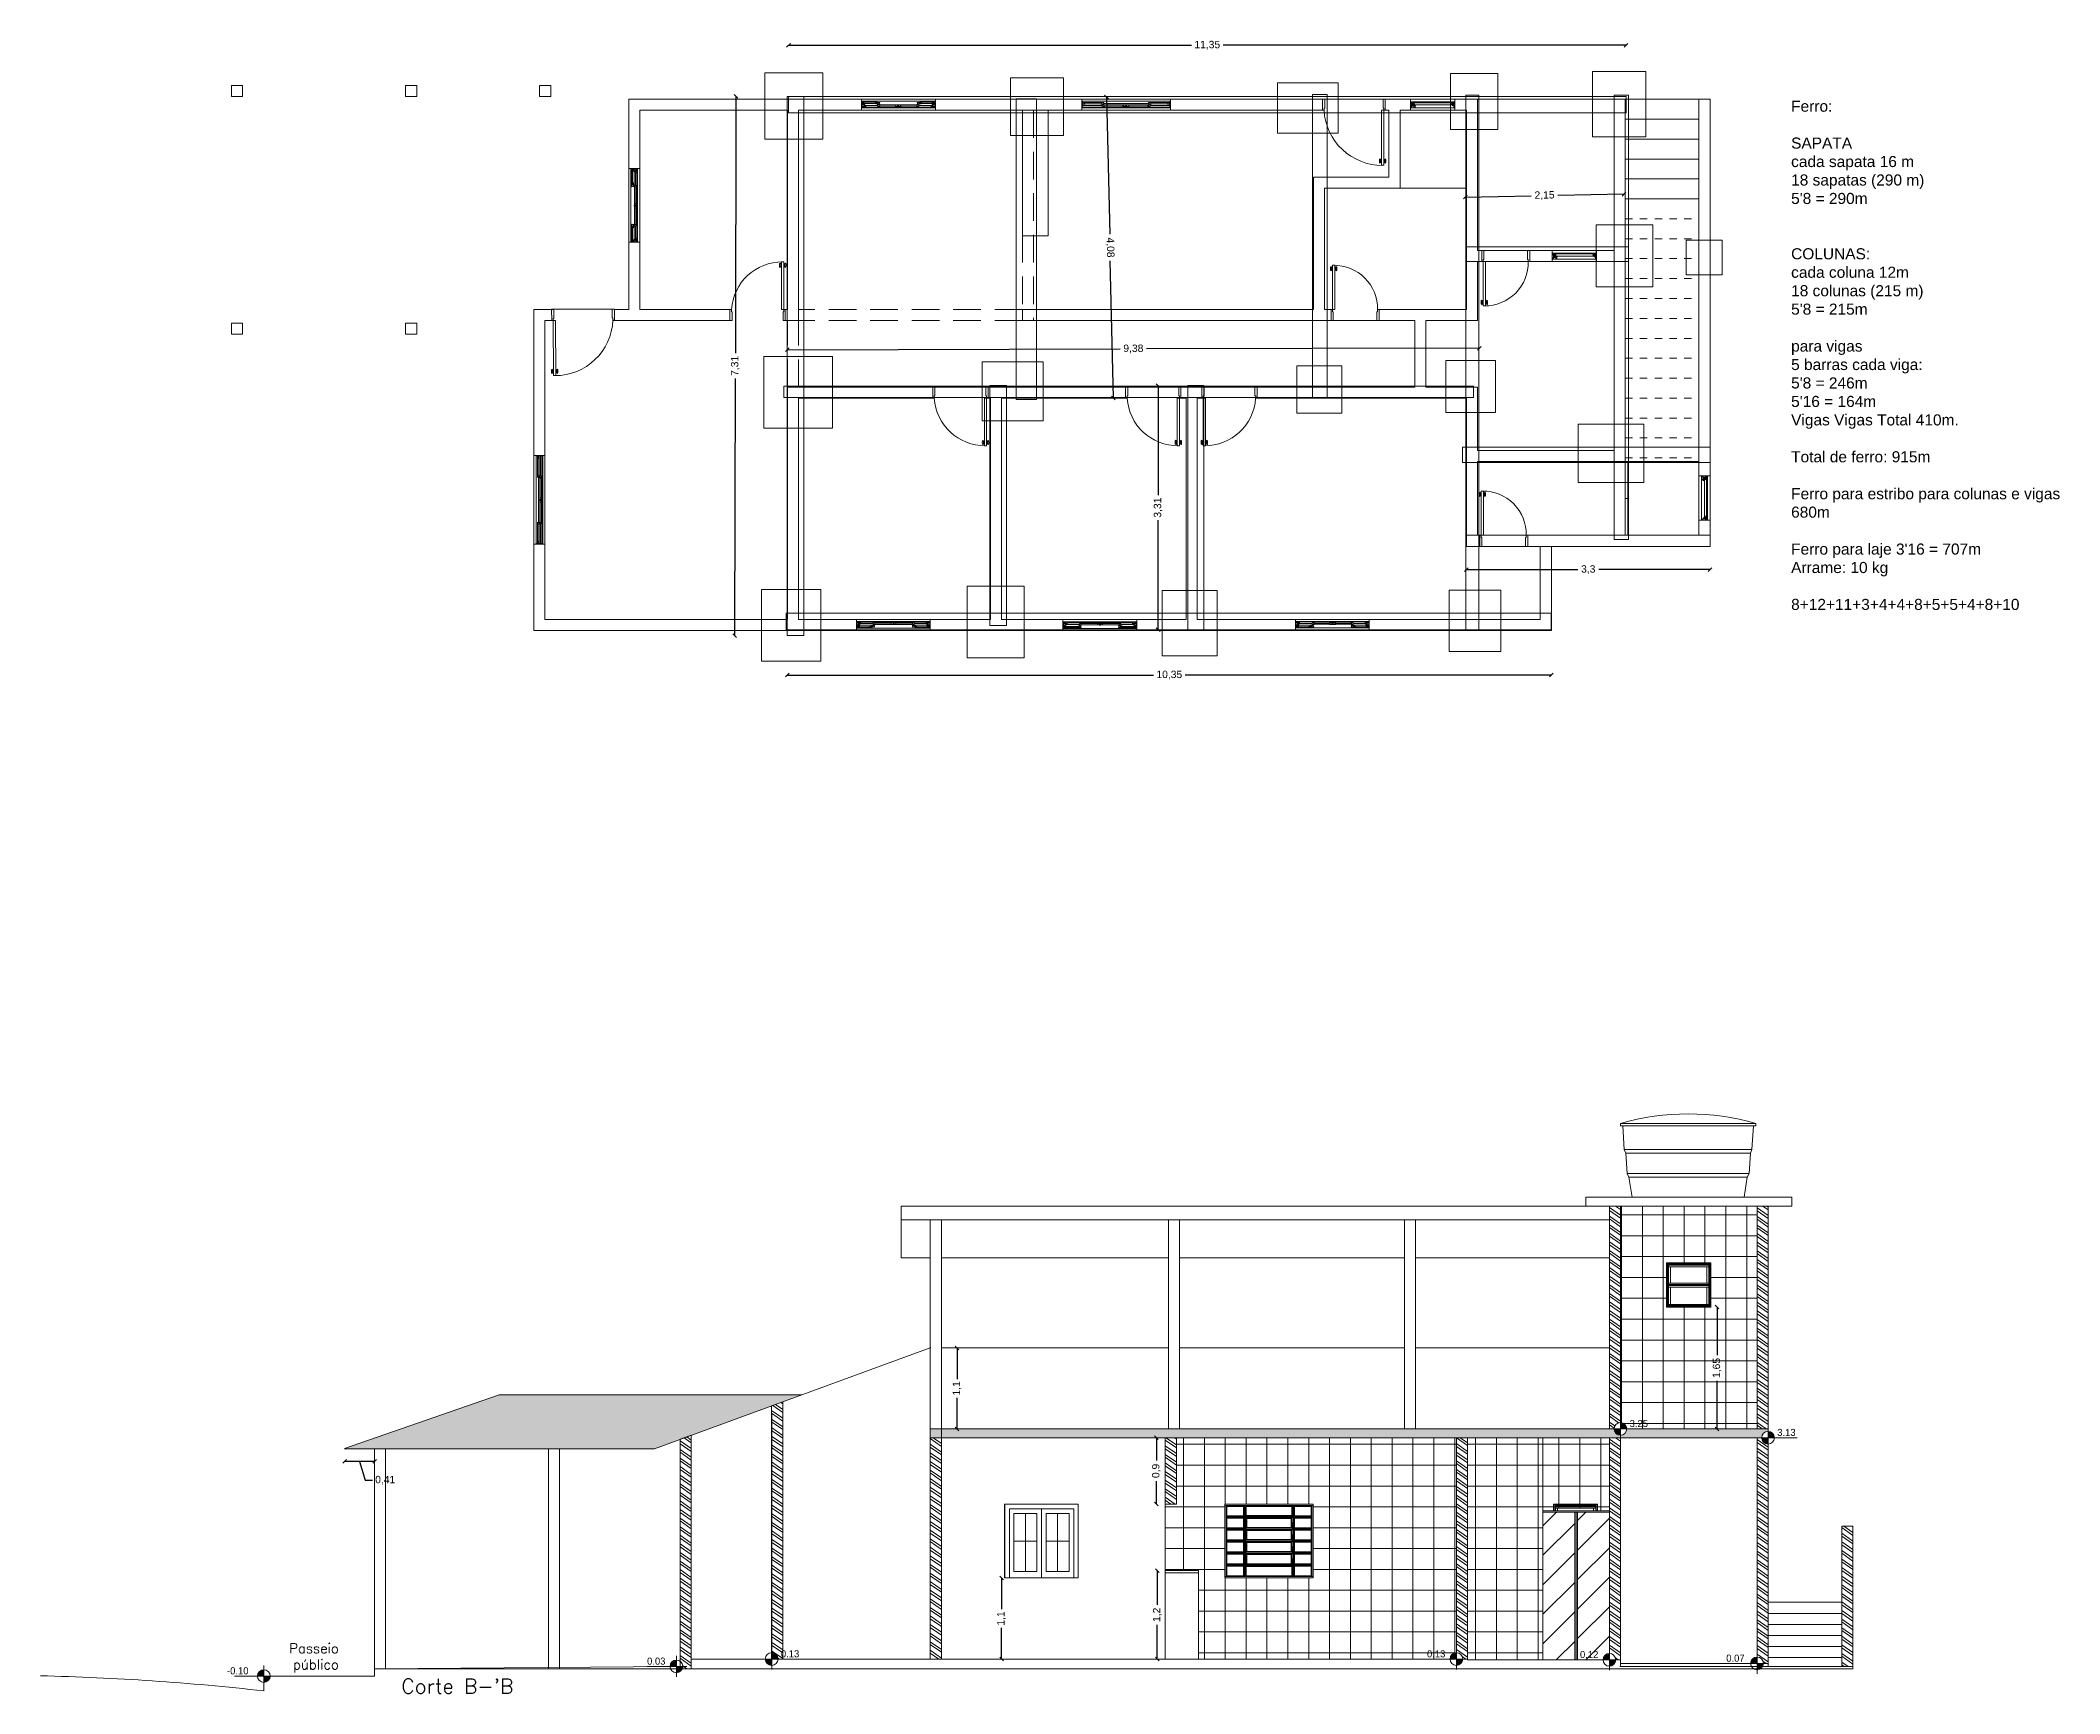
# Model space of a CAD drawing. Header units: metres. Extents: x 1628 to 1845, y 824 to 931.
# Drawn here: x 1751.27 to 1778.62, y 864.81 to 887.21 of the extents above; entities that cross this region are included whole.
import ezdxf

# ---------------------------------------------------------------- set-up
doc = ezdxf.new("R2010")
doc.units = ezdxf.units.M
doc.header["$LTSCALE"] = 0.15
doc.linetypes.add('HIDDEN', pattern=[0.375, 0.25, -0.125])
doc.layers.get('0').update_dxf_attribs({"lineweight": 0, "plot": 0})
doc.layers.get('Defpoints').update_dxf_attribs({"lineweight": 0})
for name, color, linetype, lineweight in [('Alvenaria', 170, 'Continuous', 0), ('Alvenaria ext', 5, 'Continuous', 5), ('Alvenaria int', 150, 'Continuous', 5), ('Caixilho', 120, 'Continuous', 0), ('Cotas', 1, 'Continuous', 0), ('esquadrias', 2, 'Continuous', 0), ('hidrosanitário', 26, 'Continuous', 0), ('Humanização', 108, 'Continuous', 0), ('Telhado', 2, 'Continuous', 0), ('Texto', 7, 'Continuous', 0)]:
    doc.layers.add(name, color=color, linetype=linetype, lineweight=lineweight)
doc.styles.add('Lunardi', font='arial.ttf', dxfattribs={"height": 0.15})
doc.styles.add('lunardi 02', font='romans.shx', dxfattribs={"height": 0.2})
doc.styles.add('lunardi 04', font='romans.shx', dxfattribs={"height": 0.4})
doc.styles.get("Standard").update_dxf_attribs({"font": 'arial.ttf'})
doc.styles.add('T20', font='PORT2', dxfattribs={"height": 0.2})
doc.dimstyles.new('Lunardi', dxfattribs={"dimtxt": 0.1, "dimasz": 0.05, "dimexe": 0, "dimexo": 0.05, "dimgap": 0.05, "dimtad": 0, "dimzin": 9, "dimtxsty": 'Standard', "dimblk": 'OBLIQUE', "dimcen": 0, "dimse1": 1, "dimse2": 1, "dimclrd": 1, "dimclre": 1, "dimclrt": 1, "dimadec": 0, "dimazin": 0, "dimtfac": 1, "dimtmove": 1, "dimatfit": 2, "dimldrblk": 'OBLIQUE', "dimfxl": 1, "dimarcsym": 0})

msp = doc.modelspace()

# ---------------------------------------------------------------- texts
at = {"layer": 'esquadrias', "ltscale": 10, "insert": (1774.985, 886.391), "char_height": 0.15, "attachment_point": 1, "style": 'Lunardi'}
msp.add_mtext_dynamic_manual_height_columns("Ferro: \\P\\PSAPATA\\Pcada sapata 16 m\\P18 sapatas (290 m)\\P5'8 = 290m\\P\\P\\PCOLUNAS:\\Pcada coluna 12m\\P18 colunas (215 m)\\P5'8 = 215m\\P\\Ppara vigas\\P5 barras cada viga:\\P5'8 = 246m \\P5'16 = 164m\\PVigas Vigas Total 410m.\\P\\PTotal de ferro: 915m\\P\\PFerro para estribo para colunas e vigas\\P680m\\P\\PFerro para laje 3'16 = 707m\\PArrame: 10 kg\\P\\P8+12+11+3+4+4+8+5+5+4+8+10", width=3.82997, gutter_width=0.75, heights=[7.212], dxfattribs=at)
at = {"layer": 'Texto', "attachment_point": 3, "rotation": 0.0043}
for s, insert, char_height, width, style in [('Passeio\\Ppúblico', (1755.31, 865.485), 0.1317, 2.34, 'lunardi 04'), ("Corte B-'B", (1757.674, 865.005), 0.2, 4.11039, 'lunardi 02')]:
    msp.add_mtext(s, dxfattribs=dict(at, insert=insert, char_height=char_height, width=width, style=style))

# ---------------------------------------------------------------- blocks, each defined once
blk = doc.blocks.new('porta060a')
at = {"layer": 'Caixilho'}
for p, q in [((0.15, 0.63), (0.12, 0.63)), ((0.12, 0.63), (0.12, 0.63)), ((0.12, 0.63), (0.12, 0.62))]:
    blk.add_line(p, q, dxfattribs=at)
for points in [[(0.12, 0.62), (0, 0.62), (0, 0.65), (0.15, 0.65), (0.15, 0.63)], [(0.12, 0.03), (0, 0.03), (0, 0), (0.15, 0), (0.15, 0.02)], [(0.12, 0.03), (0.12, 0.02), (0.15, 0.02)]]:
    blk.add_lwpolyline(points, dxfattribs=at)
for points in [[(0.15, 0.02), (0.15, 0.05), (0.75, 0.05), (0.75, 0.02)], [(0.679, 0.05), (0.729, 0.05), (0.729, 0.055), (0.679, 0.055)], [(0.679, 0.02), (0.729, 0.02), (0.729, 0.015), (0.679, 0.015)], [(0.71, 0.055), (0.698, 0.055), (0.698, 0.063), (0.71, 0.063)], [(0.71, 0.015), (0.698, 0.015), (0.698, 0.007), (0.71, 0.007)]]:
    blk.add_lwpolyline(points, close=True, dxfattribs=at)
blk.add_arc((0.162, 0.042), 0.588, 359.2687, 91.2108, dxfattribs=at)
blk.add_ellipse((0.704, 0.071), major_axis=(-0.0297, 0), ratio=0.275862, dxfattribs=at)
at = {"layer": 'Caixilho', "extrusion": (0, 0, -1)}
blk.add_ellipse((0.704, -0.001), major_axis=(-0.0297, 0), ratio=0.275862, dxfattribs=at)
blk = doc.blocks.new('porta070a')
at = {"layer": 'Caixilho'}
for p, q in [((0.15, 0.73), (0.12, 0.73)), ((0.12, 0.73), (0.12, 0.73)), ((0.12, 0.73), (0.12, 0.72))]:
    blk.add_line(p, q, dxfattribs=at)
for points in [[(0.12, 0.72), (0, 0.72), (0, 0.75), (0.15, 0.75), (0.15, 0.73)], [(0.12, 0.03), (0, 0.03), (0, 0), (0.15, 0), (0.15, 0.02)], [(0.12, 0.03), (0.12, 0.02), (0.15, 0.02)]]:
    blk.add_lwpolyline(points, dxfattribs=at)
for points in [[(0.15, 0.02), (0.15, 0.05), (0.795, 0.05), (0.795, 0.02)], [(0.726, 0.05), (0.776, 0.05), (0.776, 0.055), (0.726, 0.055)], [(0.726, 0.02), (0.776, 0.02), (0.776, 0.015), (0.726, 0.015)], [(0.757, 0.055), (0.745, 0.055), (0.745, 0.063), (0.757, 0.063)], [(0.757, 0.015), (0.745, 0.015), (0.745, 0.007), (0.757, 0.007)]]:
    blk.add_lwpolyline(points, close=True, dxfattribs=at)
blk.add_arc((0.106, 0.042), 0.689, 359.3762, 86.3751, dxfattribs=at)
blk.add_ellipse((0.751, 0.071), major_axis=(-0.0297, 0), ratio=0.275862, dxfattribs=at)
at = {"layer": 'Caixilho', "extrusion": (0, 0, -1)}
blk.add_ellipse((0.751, -0.001), major_axis=(-0.0297, 0), ratio=0.275862, dxfattribs=at)
blk = doc.blocks.new('JCB4F_CS100')
for p, q in [((0, 90), (1000, 90)), ((1000, 0), (0, 0)), ((7, 82), (29, 82)), ((29, 82), (7, 82)), ((7, 69), (28, 69)), ((46, 62), (225, 62)), ((46, 56), (225, 56)), ((46, 13), (178, 13)), ((57, 82), (943, 82)), ((247, 67), (472, 67)), ((247, 50), (472, 50)), ((783, 62), (954, 62)), ((783, 56), (954, 56)), ((954, 13), (822, 13)), ((971, 82), (993, 82)), ((993, 69), (972, 69))]:
    blk.add_line(p, q)
for points in [[(7, 36), (17, 36), (17, 37), (7, 37), (7, 82), (20, 82), (20, 84), (7, 84), (7, 84), (6, 84), (1, 84), (1, 89), (6, 89), (7, 88), (7, 89), (7, 90), (0, 90), (0, 77), (1, 77), (1, 82), (6, 82), (6, 8), (1, 8), (1, 13), (0, 13), (0, 0), (7, 0), (7, 1), (7, 2), (6, 1), (1, 1), (1, 6), (6, 6), (7, 6), (7, 6), (7, 17), (17, 17), (17, 18), (7, 18)], [(993, 36), (983, 36), (983, 37), (993, 37), (993, 82), (980, 82), (980, 84), (993, 84), (993, 84), (994, 84), (999, 84), (999, 89), (994, 89), (993, 88), (993, 89), (993, 90), (1000, 90), (1000, 77), (999, 77), (999, 82), (994, 82), (994, 8), (999, 8), (999, 13), (1000, 13), (1000, 0), (993, 0), (993, 1), (993, 2), (994, 1), (999, 1), (999, 6), (994, 6), (993, 6), (993, 6), (993, 17), (983, 17), (983, 18), (993, 18)]]:
    blk.add_lwpolyline(points, close=True)
for points in [[(7, 45), (43, 45, 0.357337), (45, 47, 0.099331), (45, 67, 0.357337), (43, 69), (33, 69)], [(35, 69), (33, 69), (33, 85), (35, 85), (35, 84, 0.453094), (37, 83), (54, 85, -0.453094), (57, 82), (57, 72, -0.453094), (54, 69), (37, 71, 0.453094), (35, 70), (35, 69)], [(965, 69), (967, 69), (967, 85), (965, 85), (965, 84, -0.453094), (963, 83), (946, 85, 0.453094), (943, 82), (943, 72, 0.453094), (946, 69), (963, 71, -0.453094), (965, 70), (965, 69)], [(993, 45), (957, 45, -0.357337), (955, 47, -0.099331), (955, 67, -0.357337), (957, 69), (967, 69)]]:
    blk.add_lwpolyline(points, format="xyb")
for points in [[(19, 36), (21, 36), (21, 32), (23, 32), (23, 33), (22, 33), (22, 36), (27, 36), (27, 33), (26, 33), (26, 32), (29, 32), (29, 37), (17, 37), (17, 35), (16, 35), (16, 36), (13, 36), (10, 35, 1), (10, 33), (14, 34), (17, 34), (17, 19), (14, 19), (10, 20, 1), (10, 19), (13, 18), (16, 18), (16, 18), (17, 18), (17, 17), (19, 17)], [(205, 34), (203, 34), (203, 31), (201, 31), (201, 32), (202, 32), (202, 34), (196, 34), (196, 32), (198, 32), (198, 31), (195, 31), (195, 35), (206, 35), (206, 34), (208, 34), (208, 34), (210, 34), (214, 33, -1), (214, 32), (210, 33), (206, 33), (206, 18), (210, 18), (214, 19, -1), (214, 18), (210, 17), (208, 17), (208, 17), (206, 17), (206, 15), (205, 15)], [(236, 44), (236, 43), (234, 43), (234, 42), (240, 42), (240, 43), (239, 43), (239, 44), (244, 44, -0.414214), (248, 41), (246, 41), (246, 41, 0.414214), (244, 43), (241, 43), (241, 17), (244, 17, 0.414214), (246, 19), (246, 19), (248, 19), (248, 19, -0.414214), (244, 15), (206, 15), (206, 17), (218, 17), (218, 34), (206, 34), (206, 35), (240, 35), (240, 40), (233, 41), (233, 42), (227, 43, -0.957391), (227, 44)], [(239, 40, 0.957391), (239, 41), (233, 42, -0.388979), (233, 42), (233, 43, 0.39085), (232, 44), (227, 44, -0.39085), (226, 45), (226, 48, -0.414214), (227, 49), (259, 49), (259, 50), (247, 50), (247, 67), (259, 67), (259, 69), (225, 69), (225, 42, 0.414214), (226, 40), (227, 40), (227, 41), (226, 41), (226, 42), (232, 42), (232, 41), (230, 41), (230, 40)], [(495, 50), (497, 48, 0.668179), (498, 48), (498, 54), (499, 54), (499, 53), (501, 53), (501, 54, -0.668179), (502, 54), (503, 53), (507, 54, -1), (507, 53), (499, 51), (499, 47), (497, 47), (495, 49), (460, 49), (460, 50), (472, 50), (472, 67), (460, 67), (460, 69), (495, 69), (497, 71), (499, 71), (499, 66), (507, 64, -1), (507, 63), (503, 64), (502, 63, -0.668179), (501, 63), (501, 64), (499, 65), (499, 63), (498, 63), (498, 69, 0.668179), (497, 69), (495, 67)], [(509, 69), (509, 66), (508, 66), (508, 67), (507, 67), (507, 68), (508, 68), (508, 69), (502, 69), (502, 68), (504, 68), (504, 67), (501, 67), (501, 71), (510, 71), (512, 69), (547, 69), (547, 67), (535, 67), (535, 50), (547, 50), (547, 49), (512, 49), (510, 47), (501, 47), (501, 50), (504, 50), (504, 49), (502, 49), (502, 48), (508, 48), (508, 49), (507, 49), (507, 50), (508, 50), (508, 52), (509, 52), (509, 48, 0.668179), (510, 48), (512, 50), (512, 67), (510, 69, 0.668179)], [(748, 50), (760, 50), (760, 67), (748, 67), (748, 69), (783, 69), (783, 42, -0.414214), (781, 40), (780, 40), (780, 41), (781, 41), (781, 42), (776, 42), (776, 41), (777, 41), (777, 40), (768, 40, -0.957391), (768, 41), (774, 42, 0.388979), (775, 42), (775, 43, -0.39085), (775, 44), (781, 44, 0.39085), (781, 45), (781, 48, 0.414214), (781, 49), (748, 49)], [(764, 44), (764, 43), (766, 43), (766, 42), (760, 42), (760, 43), (761, 43), (761, 44), (756, 44, 0.414214), (753, 41), (754, 41), (754, 41, -0.414214), (756, 43), (759, 43), (759, 17), (756, 17, -0.414214), (754, 19), (754, 19), (753, 19), (753, 19, 0.414214), (756, 15), (794, 15), (794, 17), (782, 17), (782, 34), (794, 34), (794, 35), (760, 35), (760, 40), (767, 41), (767, 42), (773, 43, 0.957391), (773, 44)], [(795, 34), (797, 34), (797, 31), (799, 31), (799, 32), (798, 32), (798, 34), (804, 34), (804, 32), (802, 32), (802, 31), (805, 31), (805, 35), (794, 35), (794, 34), (792, 34), (792, 34), (790, 34), (786, 33, 1), (786, 32), (790, 33), (794, 33), (794, 18), (790, 18), (786, 19, 1), (786, 18), (790, 17), (792, 17), (792, 17), (794, 17), (794, 15), (795, 15)], [(981, 36), (979, 36), (979, 32), (977, 32), (977, 33), (978, 33), (978, 36), (973, 36), (973, 33), (974, 33), (974, 32), (971, 32), (971, 37), (983, 37), (983, 35), (984, 35), (984, 36), (987, 36), (990, 35, -1), (990, 33), (986, 34), (983, 34), (983, 19), (986, 19), (990, 20, -1), (990, 19), (987, 18), (984, 18), (984, 18), (983, 18), (983, 17), (981, 17)]]:
    blk.add_lwpolyline(points, format="xyb", close=True)
for points in [[(21, 29), (46, 29), (46, 25), (45, 25), (45, 28), (34, 28), (34, 14), (45, 14), (45, 17), (46, 17), (46, 13), (13, 13), (13, 14)], [(13, 14), (23, 14), (23, 28), (21, 28), (21, 29)], [(33, 47), (29, 47), (29, 85), (33, 85), (33, 47)], [(178, 29), (46, 29)], [(211, 14), (201, 14), (201, 28), (203, 28), (203, 29), (178, 29), (178, 25), (179, 25), (179, 28), (190, 28), (190, 14), (179, 14), (179, 17), (178, 17), (178, 13), (211, 13), (211, 14)], [(535, 67), (760, 67)], [(535, 50), (760, 50)], [(789, 14), (799, 14), (799, 28), (797, 28), (797, 29), (822, 29), (822, 25), (821, 25), (821, 28), (810, 28), (810, 14), (821, 14), (821, 17), (822, 17), (822, 13), (789, 13), (789, 14)], [(822, 29), (954, 29)], [(979, 29), (954, 29), (954, 25), (955, 25), (955, 28), (966, 28), (966, 14), (955, 14), (955, 17), (954, 17), (954, 13), (987, 13), (987, 14)], [(967, 47), (971, 47), (971, 85), (967, 85), (967, 47)], [(987, 14), (977, 14), (977, 28), (979, 28), (979, 29)]]:
    blk.add_lwpolyline(points)
blk = doc.blocks.new('JCS4F_CS120')
for p, q in [((0, 90), (1200, 90)), ((1200, 0), (0, 0)), ((7, 82), (1193, 82)), ((7, 62), (274, 62)), ((7, 56), (274, 56)), ((926, 62), (1193, 62)), ((926, 56), (1193, 56))]:
    blk.add_line(p, q)
for points in [[(7, 36), (17, 36), (17, 37), (7, 37), (7, 82), (20, 82), (20, 84), (7, 84), (7, 84), (6, 84), (1, 84), (1, 89), (6, 89), (7, 88), (7, 89), (7, 90), (0, 90), (0, 77), (1, 77), (1, 82), (6, 82), (6, 8), (1, 8), (1, 13), (0, 13), (0, 0), (7, 0), (7, 1), (7, 2), (6, 1), (1, 1), (1, 6), (6, 6), (7, 6), (7, 6), (7, 17), (17, 17), (17, 18), (7, 18)], [(1193, 36), (1183, 36), (1183, 37), (1193, 37), (1193, 82), (1180, 82), (1180, 84), (1193, 84), (1193, 84), (1194, 84), (1199, 84), (1199, 89), (1194, 89), (1193, 88), (1193, 89), (1193, 90), (1200, 90), (1200, 77), (1199, 77), (1199, 82), (1194, 82), (1194, 8), (1199, 8), (1199, 13), (1200, 13), (1200, 0), (1193, 0), (1193, 1), (1193, 2), (1194, 1), (1199, 1), (1199, 6), (1194, 6), (1193, 6), (1193, 6), (1193, 17), (1183, 17), (1183, 18), (1193, 18)]]:
    blk.add_lwpolyline(points, close=True)
for points in [[(13, 18), (16, 18), (16, 18), (17, 18), (17, 17), (46, 17), (46, 18), (44, 18), (44, 21), (43, 21), (43, 18), (35, 18), (35, 36), (43, 36), (43, 33), (44, 33), (44, 36), (46, 36), (46, 37), (17, 37), (17, 35), (16, 35), (16, 36), (13, 36), (10, 35, 1), (10, 33), (14, 34), (19, 34), (19, 36), (34, 36), (34, 18), (19, 18), (19, 19), (14, 19), (10, 20, 1), (10, 19)], [(286, 45), (286, 44), (284, 44), (284, 43), (290, 43), (290, 44), (289, 44), (289, 45), (294, 45, -0.414214), (298, 42), (296, 42), (296, 42, 0.414214), (294, 44), (291, 44), (291, 18), (294, 18, 0.414214), (296, 20), (296, 20), (298, 20), (298, 20, -0.414214), (294, 17), (256, 17), (256, 18), (268, 18), (268, 36), (256, 36), (256, 37), (290, 37), (290, 41), (283, 42), (283, 44), (276, 44, -0.957391), (276, 45)], [(602, 63, 0.662016), (602, 63), (603, 64), (607, 63, 1.000039), (608, 64), (599, 66), (599, 70, 0.414342), (599, 71), (598, 71, 0.198923), (597, 70), (595, 69, -0.198886), (595, 69), (561, 69, 0.414214), (560, 68), (560, 65), (561, 65), (561, 67), (572, 67), (572, 50), (561, 50), (561, 53), (560, 53), (560, 49, 0.414214), (561, 49), (595, 49, -0.198886), (595, 48), (597, 47, 0.198923), (598, 47), (599, 47, 0.414342), (599, 47), (599, 51), (608, 53, 1.000039), (607, 54), (603, 53), (602, 54, 0.662016), (602, 54), (602, 53), (599, 53), (599, 54), (599, 54, 0.414075), (598, 54), (598, 49, -0.668231), (597, 48), (595, 50), (595, 67), (597, 69, -0.668231), (598, 69), (598, 64, 0.414075), (599, 63), (599, 63), (599, 65), (602, 64)], [(891, 67), (891, 65), (890, 65), (890, 69), (890, 69), (926, 69), (926, 42, -0.414214), (924, 40), (923, 40), (923, 41), (924, 41), (924, 42), (919, 42), (919, 41), (920, 41), (920, 40), (911, 40, -0.957391), (911, 41), (917, 42, 0.388979), (918, 42), (918, 43, -0.39085), (918, 44), (924, 44, 0.39085), (924, 45), (924, 48, 0.414214), (924, 49), (890, 49), (890, 53), (891, 53), (891, 50), (903, 50), (903, 67)], [(914, 45), (914, 44), (916, 44), (916, 43), (910, 43), (910, 44), (911, 44), (911, 45), (906, 45, 0.414214), (902, 42), (904, 42), (904, 42, -0.414214), (906, 44), (909, 44), (909, 18), (906, 18, -0.414214), (904, 20), (904, 20), (902, 20), (902, 20, 0.414214), (906, 17), (944, 17), (944, 18), (932, 18), (932, 36), (944, 36), (944, 37), (910, 37), (910, 41), (917, 42), (917, 44), (923, 44, 0.957391), (923, 45)], [(1187, 18), (1184, 18), (1184, 18), (1183, 18), (1183, 17), (1154, 17), (1154, 18), (1156, 18), (1156, 21), (1157, 21), (1157, 18), (1165, 18), (1165, 36), (1157, 36), (1157, 33), (1156, 33), (1156, 36), (1154, 36), (1154, 37), (1183, 37), (1183, 35), (1184, 35), (1184, 36), (1187, 36), (1190, 35, -1), (1190, 33), (1186, 34), (1181, 34), (1181, 36), (1166, 36), (1166, 18), (1181, 18), (1181, 19), (1186, 19), (1190, 20, -1), (1190, 19)]]:
    blk.add_lwpolyline(points, format="xyb", close=True)
for points in [[(44, 36), (268, 36)], [(268, 18), (44, 18)], [(291, 31), (909, 31)], [(560, 67), (311, 67)], [(560, 50), (311, 50)], [(892, 67), (648, 67)], [(892, 50), (648, 50)], [(1156, 36), (932, 36)], [(932, 18), (1156, 18)]]:
    blk.add_lwpolyline(points)
blk.add_lwpolyline([(274, 67), (274, 42), (274, 42, 0.414214), (276, 40), (276, 40), (277, 40), (277, 40, 0.29569), (277, 41), (277, 41), (277, 41), (276, 41), (276, 42), (282, 42), (282, 41), (280, 41), (280, 41), (280, 41, 0.414214), (281, 40), (281, 40), (289, 40), (289, 40, 0.84382), (289, 41), (289, 41), (283, 42), (283, 42, -0.388156), (283, 42), (283, 42), (283, 43), (283, 43, 0.39164), (282, 44), (282, 44), (276, 44), (276, 44, -0.39164), (275, 45), (275, 45), (275, 48, -0.414214), (276, 49), (310, 49), (310, 49, 0.407557), (311, 49), (311, 49), (311, 53), (309, 53), (309, 50), (299, 50), (299, 67), (309, 67), (309, 65), (311, 65), (311, 68), (311, 68, 0.414214), (310, 69), (310, 69), (276, 69), (276, 69, 0.414214), (274, 67)], format="xyb")
at = {"linetype": 'Continuous', "flags": 128}
blk.add_lwpolyline([(613, 50), (613, 67), (611, 69, 0.668182), (610, 69), (610, 66), (608, 66), (608, 67), (608, 67, -0.414214), (607, 68), (607, 68), (608, 68), (608, 69), (603, 69), (603, 68), (604, 68), (604, 68, -0.414214), (604, 67, 0.000022), (602, 67, -0.414266), (602, 68), (602, 70, -0.41423), (602, 71), (610, 71, -0.198925), (611, 70), (612, 69, 0.19891), (613, 69), (647, 69, -0.414229), (648, 68), (648, 65), (646, 65), (646, 67), (636, 67), (636, 50), (646, 50), (646, 53), (648, 53), (648, 49, -0.414214), (647, 49), (613, 49, 0.198953), (612, 48, -0.000079), (611, 47, -0.198864), (610, 47), (602, 47, -0.414214), (602, 47), (602, 50, -0.414214), (602, 50), (604, 50, -0.414229), (604, 50), (604, 49), (603, 49), (603, 48), (608, 48), (608, 49), (607, 49), (607, 50, -0.414214), (608, 50), (608, 50), (608, 52), (610, 52), (610, 48, 0.668231), (611, 48)], format="xyb", close=True, dxfattribs=at)
blk = doc.blocks.new('porta080a')
at = {"layer": 'Caixilho'}
for p, q in [((0.15, 0.83), (0.12, 0.83)), ((0.12, 0.83), (0.12, 0.83)), ((0.12, 0.83), (0.12, 0.82))]:
    blk.add_line(p, q, dxfattribs=at)
for points in [[(0.12, 0.82), (0, 0.82), (0, 0.85), (0.15, 0.85), (0.15, 0.83)], [(0.12, 0.03), (0, 0.03), (0, 0), (0.15, 0), (0.15, 0.02)], [(0.12, 0.03), (0.12, 0.02), (0.15, 0.02)]]:
    blk.add_lwpolyline(points, dxfattribs=at)
for points in [[(0.15, 0.02), (0.15, 0.05), (0.895, 0.05), (0.895, 0.02)], [(0.812, 0.05), (0.862, 0.05), (0.862, 0.055), (0.812, 0.055)], [(0.812, 0.02), (0.862, 0.02), (0.862, 0.015), (0.812, 0.015)], [(0.843, 0.055), (0.831, 0.055), (0.831, 0.063), (0.843, 0.063)], [(0.843, 0.015), (0.831, 0.015), (0.831, 0.007), (0.843, 0.007)]]:
    blk.add_lwpolyline(points, close=True, dxfattribs=at)
blk.add_arc((0.107, 0.042), 0.789, 359.4551, 86.8474, dxfattribs=at)
blk.add_ellipse((0.837, 0.071), major_axis=(-0.0297, 0), ratio=0.275862, dxfattribs=at)
at = {"layer": 'Caixilho', "extrusion": (0, 0, -1)}
blk.add_ellipse((0.837, -0.001), major_axis=(-0.0297, 0), ratio=0.275862, dxfattribs=at)
blk = doc.blocks.new('JMA_CL060')
for p, q in [((0, 0), (0, 600)), ((13, 600), (67, 600)), ((39, 66), (39, 557)), ((69, 27), (69, 571)), ((80, 0), (80, 600)), ((39, 523), (39, 523)), ((0, 0), (80, 0)), ((37, 63), (37, 64)), ((37, 63), (37, 64)), ((44, 27), (63, 27)), ((65, 17), (65, 26))]:
    blk.add_line(p, q)
blk.add_lwpolyline([(37, 562), (37, 562), (37, 564), (36, 564), (36, 563), (33, 563), (33, 569), (36, 569), (36, 567), (37, 567), (37, 570), (33, 570), (33, 583), (37, 583), (37, 579), (39, 579), (39, 580), (38, 580), (38, 583), (43, 583), (43, 580), (42, 580), (42, 579), (45, 579), (45, 583), (72, 583), (72, 570, 1.974147), (74, 569), (74, 593), (74, 594), (74, 594), (74, 599), (79, 599), (79, 594), (78, 594), (79, 593), (80, 593), (80, 600), (67, 600), (67, 599), (72, 599), (72, 584), (59, 584, -0.469413), (58, 585, 0.206251), (57, 588, 0.239932), (57, 588), (56, 588, 0.654961), (55, 587, -0.12117), (56, 586), (56, 586, -0.115143), (56, 586), (56, 586, -0.265542), (54, 584), (54, 584, -0.115143), (53, 584), (53, 584, -0.265542), (52, 586), (52, 586, -0.115143), (52, 586), (52, 586, -0.12117), (53, 587, 0.654961), (52, 588), (51, 588, 0.239932), (51, 588, 0.206251), (50, 585, -0.469413), (49, 584), (22, 584, -0.469413), (21, 585, 0.206251), (20, 588, 0.239932), (20, 588), (19, 588, 0.654961), (19, 587, -0.12117), (19, 586), (19, 586, -0.115143), (19, 586), (19, 586, -0.265542), (18, 584), (18, 584, -0.115143), (17, 584), (17, 584, -0.265542), (15, 586), (15, 586, -0.115143), (15, 586), (15, 586, -0.12117), (16, 587, 0.654961), (15, 588), (15, 588, 0.239932), (14, 588, 0.206251), (13, 585, -0.469413), (12, 584), (8, 584), (8, 599), (13, 599), (13, 600), (0, 600), (0, 593), (1, 593), (2, 594), (1, 594), (1, 599), (6, 599), (6, 594), (6, 594), (6, 593), (6, 583), (32, 583), (32, 562), (32, 562)], format="xyb")
for points in [[(60, 545), (68, 545), (68, 571), (68, 571), (68, 571), (44, 571, 0.414214), (39, 566), (39, 557), (40, 557), (40, 545), (48, 545), (48, 546), (42, 546), (42, 557), (66, 557), (66, 546), (60, 546), (60, 545)], [(36, 36), (36, 35), (37, 35), (37, 38), (30, 38), (30, 17), (6, 17), (6, 7), (6, 6), (6, 6), (6, 1), (1, 1), (1, 6), (2, 6), (1, 7), (0, 7), (0, 0), (13, 0), (13, 1), (8, 1), (8, 16), (12, 16, -0.469413), (13, 15, 0.206251), (14, 12, 0.239932), (15, 12), (15, 12, 0.654961), (16, 13, -0.12117), (15, 14), (15, 14, -0.115143), (15, 14), (15, 14, -0.265542), (17, 16), (17, 16, -0.115143), (18, 16), (18, 16, -0.265542), (19, 14), (19, 14, -0.115143), (19, 14), (19, 14, -0.12117), (19, 13, 0.654961), (19, 12), (20, 12, 0.239932), (20, 12, 0.206251), (21, 15, -0.469413), (22, 16), (49, 16, -0.469413), (50, 15, 0.206251), (51, 12, 0.239932), (51, 12), (52, 12, 0.654961), (53, 13, -0.12117), (52, 14), (52, 14, -0.115143), (52, 14), (52, 14, -0.265542), (53, 16), (53, 16, -0.115143), (54, 16), (54, 16, -0.265542), (56, 14), (56, 14, -0.115143), (56, 14), (56, 14, -0.12117), (55, 13, 0.654961), (56, 12), (57, 12, 0.239932), (57, 12, 0.206251), (58, 15, -0.469413), (59, 16), (64, 16), (64, 6), (72, 6), (72, 1), (67, 1), (67, 0), (80, 0), (80, 7), (79, 7), (78, 6), (79, 6), (79, 1), (74, 1), (74, 6), (74, 6), (74, 7), (65, 7), (65, 17), (31, 17), (31, 30), (37, 30), (37, 32), (36, 32), (36, 31), (31, 31), (31, 36)], [(40, 41), (40, 53), (40, 65, 0.414214), (39, 66), (33, 66, 0.414214), (32, 65), (32, 64), (37, 64), (37, 44), (32, 44), (32, 42, 0.414214), (33, 41), (39, 41)]]:
    blk.add_lwpolyline(points, format="xyb", close=True)
for points in [[(68, 571), (69, 571)], [(21, 46), (5, 46), (5, 61), (21, 61)], [(32, 45), (28, 45), (28, 36), (30, 35), (30, 30), (27, 27), (22, 27), (21, 45), (21, 63), (32, 63)], [(32, 63), (32, 44), (32, 44), (32, 63), (32, 63), (37, 63), (37, 44), (32, 44)], [(39, 41), (39, 27), (42, 27), (42, 28), (40, 28), (40, 30), (66, 30), (66, 28), (64, 28), (64, 27), (68, 27), (68, 53), (60, 53), (60, 53), (60, 52), (66, 52), (66, 41), (42, 41), (42, 52), (48, 52), (48, 53), (40, 53)]]:
    blk.add_lwpolyline(points)
blk.add_lwpolyline([(42, 28), (42, 27), (39, 27), (39, 26), (68, 26), (68, 13), (66, 13), (66, 12), (69, 12), (69, 27), (64, 27), (64, 28), (66, 28), (66, 29), (63, 29), (63, 27), (44, 27), (44, 29), (41, 29), (41, 28)], close=True)
blk = doc.blocks.new('JB100120')
for p, q in [((285, 748), (285, 665)), ((285, 585), (285, 502)), ((915, 748), (915, 665)), ((915, 585), (915, 502)), ((285, 422), (285, 339)), ((915, 422), (915, 339)), ((285, 259), (285, 176)), ((915, 259), (915, 176))]:
    blk.add_line(p, q)
for points in [[(0, 0), (1200, 0), (1200, 1000), (0, 1000)], [(278, 651), (922, 651), (922, 665), (278, 665)], [(278, 488), (922, 488), (922, 502), (278, 502)], [(278, 325), (922, 325), (922, 339), (278, 339)], [(278, 162), (922, 162), (922, 176), (278, 176)]]:
    blk.add_lwpolyline(points, close=True)
for points in [[(1200, 980), (0, 980)], [(20, 20), (20, 980)], [(20, 841), (269, 841)], [(20, 831), (269, 831)], [(20, 821), (269, 821)], [(30, 841), (30, 980)], [(255, 970), (30, 970)], [(255, 841), (255, 980)], [(269, 980), (269, 20)], [(275, 980), (275, 20)], [(925, 828), (275, 828)], [(281, 980), (281, 834), (919, 834), (919, 980)], [(291, 980), (291, 844), (909, 844), (909, 980)], [(291, 970), (909, 970)], [(925, 980), (925, 20)], [(931, 980), (931, 20)], [(1180, 841), (931, 841)], [(1180, 831), (931, 831)], [(1180, 821), (931, 821)], [(945, 841), (945, 980)], [(945, 970), (1170, 970)], [(1170, 841), (1170, 980)], [(1180, 20), (1180, 980)], [(20, 811), (269, 811)], [(20, 678), (269, 678)], [(20, 668), (269, 668)], [(20, 658), (269, 658)], [(20, 648), (269, 648)], [(30, 678), (30, 811)], [(30, 515), (30, 648)], [(255, 678), (255, 811)], [(255, 515), (255, 648)], [(925, 818), (275, 818)], [(275, 748), (290, 748), (290, 818)], [(278, 663), (275, 663)], [(275, 585), (290, 585), (290, 651)], [(278, 748), (278, 665)], [(278, 585), (278, 502)], [(915, 682), (285, 682)], [(902, 682), (902, 805), (298, 805), (298, 682)], [(902, 519), (902, 642), (298, 642), (298, 519)], [(925, 748), (910, 748), (910, 818)], [(925, 585), (910, 585), (910, 651)], [(922, 748), (922, 665)], [(922, 663), (925, 663)], [(922, 585), (922, 502)], [(1180, 811), (931, 811)], [(1180, 678), (931, 678)], [(1180, 668), (931, 668)], [(1180, 658), (931, 658)], [(1180, 648), (931, 648)], [(945, 678), (945, 811)], [(945, 515), (945, 648)], [(1170, 678), (1170, 811)], [(1170, 515), (1170, 648)], [(20, 515), (269, 515)], [(20, 505), (269, 505)], [(20, 495), (269, 495)], [(20, 485), (269, 485)], [(20, 352), (269, 352)], [(20, 342), (269, 342)], [(20, 332), (269, 332)], [(20, 322), (269, 322)], [(30, 352), (30, 485)], [(30, 189), (30, 322)], [(255, 352), (255, 485)], [(255, 189), (255, 322)], [(278, 500), (275, 500)], [(275, 422), (290, 422), (290, 488)], [(278, 337), (275, 337)], [(275, 259), (290, 259), (290, 325)], [(278, 422), (278, 339)], [(915, 519), (285, 519)], [(915, 356), (285, 356)], [(902, 356), (902, 479), (298, 479), (298, 356)], [(902, 193), (902, 316), (298, 316), (298, 193)], [(925, 422), (910, 422), (910, 488)], [(925, 259), (910, 259), (910, 325)], [(922, 500), (925, 500)], [(922, 422), (922, 339)], [(922, 337), (925, 337)], [(1180, 515), (931, 515)], [(1180, 505), (931, 505)], [(1180, 495), (931, 495)], [(1180, 485), (931, 485)], [(1180, 352), (931, 352)], [(1180, 342), (931, 342)], [(1180, 332), (931, 332)], [(1180, 322), (931, 322)], [(945, 352), (945, 485)], [(945, 189), (945, 322)], [(1170, 352), (1170, 485)], [(1170, 189), (1170, 322)], [(0, 20), (1200, 20)], [(20, 189), (269, 189)], [(20, 179), (269, 179)], [(20, 169), (269, 169)], [(20, 159), (269, 159)], [(30, 20), (30, 159)], [(255, 30), (30, 30)], [(255, 20), (255, 159)], [(278, 172), (275, 172)], [(278, 259), (278, 176)], [(281, 20), (281, 162)], [(915, 193), (285, 193)], [(291, 20), (291, 156), (909, 156), (909, 20)], [(291, 30), (909, 30)], [(919, 162), (919, 20)], [(922, 259), (922, 176)], [(925, 172), (922, 172)], [(1180, 189), (931, 189)], [(1180, 179), (931, 179)], [(1180, 169), (931, 169)], [(1180, 159), (931, 159)], [(945, 20), (945, 159)], [(945, 30), (1170, 30)], [(1170, 20), (1170, 159)]]:
    blk.add_lwpolyline(points)
blk = doc.blocks.new('Cotap')
for p, q in [((-0.297, 0), (0.828, 0)), ((0, 0.297), (0, -0.297))]:
    blk.add_line(p, q)
blk.add_circle((0, 0), 0.18)
for points in [[(0, 0), (-0.18, 0), (0, -0.18), (-0.127, -0.127)], [(0, 0), (0, 0.18), (0.18, 0), (0.127, 0.127)]]:
    blk.add_solid(points)
at = {"style": 'T20'}
blk.add_attdef('COTA', (0.223, 0.05), '', height=0.2, dxfattribs=at)
blk = doc.blocks.new('_Oblique')
at = {"color": 0, "linetype": 'ByBlock', "lineweight": -2}
blk.add_line((-0.5, -0.5), (0.5, 0.5), dxfattribs=at)
blk = doc.blocks.new('*D174')
at = {"layer": 'Cotas', "color": 1, "lineweight": -2, "ltscale": 10}
for p, q in [((1766.386, 868.273), (1766.386, 867.964)), ((1766.386, 867.373), (1766.386, 867.682))]:
    blk.add_line(p, q, dxfattribs=at)
at = {"layer": 'Defpoints', "color": 0, "ltscale": 10}
for p in [(1766.507, 868.273), (1766.386, 867.373), (1766.507, 867.373)]:
    blk.add_point(p, dxfattribs=at)
at = {"layer": 'Cotas', "color": 1, "lineweight": -2, "ltscale": 10, "xscale": 0.05, "yscale": 0.05, "zscale": 0.05}
for p, rotation in [((1766.386, 868.273), 90), ((1766.386, 867.373), 270)]:
    blk.add_blockref('_Oblique', p, dxfattribs=dict(at, rotation=rotation))
at = {"layer": 'Cotas', "color": 1, "ltscale": 10, "insert": (1766.386, 867.823), "char_height": 0.1, "attachment_point": 5, "rotation": 90}
blk.add_mtext('0,9', dxfattribs=at)
blk = doc.blocks.new('*D175')
at = {"layer": 'Cotas', "color": 1, "lineweight": -2, "ltscale": 10}
for p, q in [((1766.398, 866.473), (1766.398, 866.009)), ((1766.398, 865.273), (1766.398, 865.737))]:
    blk.add_line(p, q, dxfattribs=at)
at = {"layer": 'Defpoints', "color": 0, "ltscale": 10}
for p in [(1766.507, 866.473), (1766.398, 865.273), (1766.507, 865.273)]:
    blk.add_point(p, dxfattribs=at)
at = {"layer": 'Cotas', "color": 1, "lineweight": -2, "ltscale": 10, "xscale": 0.05, "yscale": 0.05, "zscale": 0.05}
for p, rotation in [((1766.398, 866.473), 90), ((1766.398, 865.273), 270)]:
    blk.add_blockref('_Oblique', p, dxfattribs=dict(at, rotation=rotation))
at = {"layer": 'Cotas', "color": 1, "ltscale": 10, "insert": (1766.398, 865.873), "char_height": 0.1, "attachment_point": 5, "rotation": 90}
blk.add_mtext('1,2', dxfattribs=at)
blk = doc.blocks.new('*D176')
at = {"layer": 'Cotas', "color": 1, "lineweight": -2, "ltscale": 10}
for p, q in [((1764.288, 866.373), (1764.288, 865.95)), ((1764.288, 865.273), (1764.288, 865.696))]:
    blk.add_line(p, q, dxfattribs=at)
at = {"layer": 'Defpoints', "color": 0, "ltscale": 10}
for p in [(1764.328, 866.373), (1764.288, 865.273), (1765.267, 865.273)]:
    blk.add_point(p, dxfattribs=at)
at = {"layer": 'Cotas', "color": 1, "lineweight": -2, "ltscale": 10, "xscale": 0.05, "yscale": 0.05, "zscale": 0.05}
for p, rotation in [((1764.288, 866.373), 90), ((1764.288, 865.273), 270)]:
    blk.add_blockref('_Oblique', p, dxfattribs=dict(at, rotation=rotation))
at = {"layer": 'Cotas', "color": 1, "ltscale": 10, "insert": (1764.288, 865.823), "char_height": 0.1, "attachment_point": 5, "rotation": 90}
blk.add_mtext('1,1', dxfattribs=at)
blk = doc.blocks.new('*D177')
at = {"layer": 'Cotas', "color": 1, "lineweight": -2, "ltscale": 10}
for p, q in [((1773.982, 870.043), (1773.982, 869.393)), ((1773.982, 868.393), (1773.982, 869.042))]:
    blk.add_line(p, q, dxfattribs=at)
at = {"layer": 'Defpoints', "color": 0, "ltscale": 10}
for p in [(1773.298, 870.043), (1773.982, 868.393), (1774.673, 868.393)]:
    blk.add_point(p, dxfattribs=at)
at = {"layer": 'Cotas', "color": 1, "lineweight": -2, "ltscale": 10, "xscale": 0.05, "yscale": 0.05, "zscale": 0.05}
for p, rotation in [((1773.982, 870.043), 90), ((1773.982, 868.393), 270)]:
    blk.add_blockref('_Oblique', p, dxfattribs=dict(at, rotation=rotation))
at = {"layer": 'Cotas', "color": 1, "ltscale": 10, "insert": (1773.982, 869.218), "char_height": 0.1, "attachment_point": 5, "rotation": 90}
blk.add_mtext('1,65', dxfattribs=at)
blk = doc.blocks.new('*D178')
at = {"layer": 'Cotas', "color": 1, "lineweight": -2, "ltscale": 10}
for p, q in [((1763.686, 869.489), (1763.686, 869.067)), ((1763.686, 868.393), (1763.686, 868.814))]:
    blk.add_line(p, q, dxfattribs=at)
at = {"layer": 'Defpoints', "color": 0, "ltscale": 10}
for p in [(1763.473, 869.489), (1763.473, 868.393), (1763.686, 868.393)]:
    blk.add_point(p, dxfattribs=at)
at = {"layer": 'Cotas', "color": 1, "lineweight": -2, "ltscale": 10, "xscale": 0.05, "yscale": 0.05, "zscale": 0.05}
for p, rotation in [((1763.686, 869.489), 90), ((1763.686, 868.393), 270)]:
    blk.add_blockref('_Oblique', p, dxfattribs=dict(at, rotation=rotation))
at = {"layer": 'Cotas', "color": 1, "ltscale": 10, "insert": (1763.686, 868.941), "char_height": 0.1, "attachment_point": 5, "rotation": 90}
blk.add_mtext('1,1', dxfattribs=at)
blk = doc.blocks.new('*D179')
at = {"layer": 'Cotas', "color": 1, "lineweight": -2, "ltscale": 10}
for p, q in [((1755.794, 867.952), (1755.388, 867.952)), ((1755.591, 867.952), (1755.668, 867.697)), ((1755.668, 867.697), (1755.768, 867.697))]:
    blk.add_line(p, q, dxfattribs=at)
at = {"layer": 'Defpoints', "color": 0, "ltscale": 10}
for p in [(1755.388, 868.125), (1755.794, 868.124), (1755.388, 867.952)]:
    blk.add_point(p, dxfattribs=at)
at = {"layer": 'Cotas', "color": 1, "lineweight": -2, "ltscale": 10, "xscale": 0.05, "yscale": 0.05, "zscale": 0.05, "rotation": 180}
blk.add_blockref('_Oblique', (1755.388, 867.952), dxfattribs=at)
at = {"layer": 'Cotas', "color": 1, "lineweight": -2, "ltscale": 10, "xscale": 0.05, "yscale": 0.05, "zscale": 0.05}
blk.add_blockref('_Oblique', (1755.794, 867.952), dxfattribs=at)
at = {"layer": 'Cotas', "color": 1, "ltscale": 10, "insert": (1755.938, 867.697), "char_height": 0.1, "attachment_point": 5}
blk.add_mtext('0,41', dxfattribs=at)
blk = doc.blocks.new('*D182')
at = {"layer": 'Defpoints', "color": 0, "ltscale": 10}
for p in [(1761.402, 886.449), (1760.674, 879.143), (1761.386, 879.142)]:
    blk.add_point(p, dxfattribs=at)
at = {"layer": 'esquadrias', "color": 1, "lineweight": -2, "ltscale": 10}
for p, q in [((1760.69, 886.451), (1760.682, 882.967)), ((1760.674, 879.143), (1760.682, 882.627))]:
    blk.add_line(p, q, dxfattribs=at)
at = {"layer": 'esquadrias', "color": 1, "lineweight": -2, "ltscale": 10, "xscale": 0.05, "yscale": 0.05, "zscale": 0.05}
for p, rotation in [((1760.69, 886.451), 89.8739785118702), ((1760.674, 879.143), 269.8739785118702)]:
    blk.add_blockref('_Oblique', p, dxfattribs=dict(at, rotation=rotation))
at = {"layer": 'esquadrias', "color": 1, "ltscale": 10, "insert": (1760.682, 882.797), "char_height": 0.1, "attachment_point": 5, "rotation": 89.874}
blk.add_mtext('7,31', dxfattribs=at)
blk = doc.blocks.new('*D183')
at = {"layer": 'Defpoints', "color": 0, "ltscale": 10}
for p in [(1761.387, 879.359), (1771.736, 879.359), (1771.736, 878.607)]:
    blk.add_point(p, dxfattribs=at)
at = {"layer": 'esquadrias', "color": 1, "lineweight": -2, "ltscale": 10}
for p, q in [((1761.387, 878.607), (1766.347, 878.607)), ((1771.736, 878.607), (1766.776, 878.607))]:
    blk.add_line(p, q, dxfattribs=at)
at = {"layer": 'esquadrias', "color": 1, "lineweight": -2, "ltscale": 10, "xscale": 0.05, "yscale": 0.05, "zscale": 0.05, "rotation": 180}
blk.add_blockref('_Oblique', (1761.387, 878.607), dxfattribs=at)
at = {"layer": 'esquadrias', "color": 1, "lineweight": -2, "ltscale": 10, "xscale": 0.05, "yscale": 0.05, "zscale": 0.05}
blk.add_blockref('_Oblique', (1771.736, 878.607), dxfattribs=at)
at = {"layer": 'esquadrias', "color": 1, "ltscale": 10, "insert": (1766.561, 878.607), "char_height": 0.1, "attachment_point": 5}
blk.add_mtext('10,35', dxfattribs=at)
blk = doc.blocks.new('*D184')
at = {"layer": 'Defpoints', "color": 0, "ltscale": 10}
for p in [(1766.41, 882.53), (1766.813, 882.53), (1766.813, 879.222)]:
    blk.add_point(p, dxfattribs=at)
at = {"layer": 'esquadrias', "color": 1, "lineweight": -2, "ltscale": 10}
for p, q in [((1766.41, 882.53), (1766.41, 881.047)), ((1766.41, 879.222), (1766.41, 880.706))]:
    blk.add_line(p, q, dxfattribs=at)
at = {"layer": 'esquadrias', "color": 1, "lineweight": -2, "ltscale": 10, "xscale": 0.05, "yscale": 0.05, "zscale": 0.05}
for p, rotation in [((1766.41, 882.53), 90), ((1766.41, 879.222), 270)]:
    blk.add_blockref('_Oblique', p, dxfattribs=dict(at, rotation=rotation))
at = {"layer": 'esquadrias', "color": 1, "ltscale": 10, "insert": (1766.41, 880.876), "char_height": 0.1, "attachment_point": 5, "rotation": 90}
blk.add_mtext('3,31', dxfattribs=at)
blk = doc.blocks.new('*D185')
at = {"layer": 'Defpoints', "color": 0, "ltscale": 10}
for p in [(1770.587, 880.351), (1773.887, 880.351), (1773.887, 880.036)]:
    blk.add_point(p, dxfattribs=at)
at = {"layer": 'esquadrias', "color": 1, "lineweight": -2, "ltscale": 10}
for p, q in [((1770.587, 880.036), (1772.096, 880.036)), ((1773.887, 880.036), (1772.378, 880.036))]:
    blk.add_line(p, q, dxfattribs=at)
at = {"layer": 'esquadrias', "color": 1, "lineweight": -2, "ltscale": 10, "xscale": 0.05, "yscale": 0.05, "zscale": 0.05, "rotation": 180}
blk.add_blockref('_Oblique', (1770.587, 880.036), dxfattribs=at)
at = {"layer": 'esquadrias', "color": 1, "lineweight": -2, "ltscale": 10, "xscale": 0.05, "yscale": 0.05, "zscale": 0.05}
blk.add_blockref('_Oblique', (1773.887, 880.036), dxfattribs=at)
at = {"layer": 'esquadrias', "color": 1, "ltscale": 10, "insert": (1772.237, 880.036), "char_height": 0.1, "attachment_point": 5}
blk.add_mtext('3,3', dxfattribs=at)
blk = doc.blocks.new('*D186')
at = {"layer": 'Defpoints', "color": 0, "ltscale": 10}
for p in [(1772.72, 885.124), (1770.587, 884.21), (1772.737, 884.25)]:
    blk.add_point(p, dxfattribs=at)
at = {"layer": 'esquadrias', "color": 1, "lineweight": -2, "ltscale": 10}
for p, q in [((1770.57, 885.084), (1771.464, 885.1)), ((1772.72, 885.124), (1771.826, 885.107))]:
    blk.add_line(p, q, dxfattribs=at)
at = {"layer": 'esquadrias', "color": 1, "lineweight": -2, "ltscale": 10, "xscale": 0.05, "yscale": 0.05, "zscale": 0.05}
for p, rotation in [((1770.57, 885.084), 181.0658450275668), ((1772.72, 885.124), 1.065845027566738)]:
    blk.add_blockref('_Oblique', p, dxfattribs=dict(at, rotation=rotation))
at = {"layer": 'esquadrias', "color": 1, "ltscale": 10, "insert": (1771.645, 885.104), "char_height": 0.1, "attachment_point": 5, "rotation": 1.0658}
blk.add_mtext('2,15', dxfattribs=at)
blk = doc.blocks.new('*D187')
at = {"layer": 'Defpoints', "color": 0, "ltscale": 10}
for p in [(1772.749, 887.142), (1761.402, 886.41), (1772.749, 886.41)]:
    blk.add_point(p, dxfattribs=at)
at = {"layer": 'esquadrias', "color": 1, "lineweight": -2, "ltscale": 10}
for p, q in [((1761.402, 887.142), (1766.861, 887.142)), ((1772.749, 887.142), (1767.29, 887.142))]:
    blk.add_line(p, q, dxfattribs=at)
at = {"layer": 'esquadrias', "color": 1, "lineweight": -2, "ltscale": 10, "xscale": 0.05, "yscale": 0.05, "zscale": 0.05, "rotation": 180}
blk.add_blockref('_Oblique', (1761.402, 887.142), dxfattribs=at)
at = {"layer": 'esquadrias', "color": 1, "lineweight": -2, "ltscale": 10, "xscale": 0.05, "yscale": 0.05, "zscale": 0.05}
blk.add_blockref('_Oblique', (1772.749, 887.142), dxfattribs=at)
at = {"layer": 'esquadrias', "color": 1, "ltscale": 10, "insert": (1767.075, 887.142), "char_height": 0.1, "attachment_point": 5}
blk.add_mtext('11,35', dxfattribs=at)
blk = doc.blocks.new('*D188')
at = {"layer": 'Defpoints', "color": 0, "ltscale": 10}
for p in [(1770.762, 883.036), (1761.387, 882.51), (1770.763, 882.53)]:
    blk.add_point(p, dxfattribs=at)
at = {"layer": 'esquadrias', "color": 1, "lineweight": -2, "ltscale": 10}
for p, q in [((1761.386, 883.016), (1765.894, 883.026)), ((1770.762, 883.036), (1766.254, 883.027))]:
    blk.add_line(p, q, dxfattribs=at)
at = {"layer": 'esquadrias', "color": 1, "lineweight": -2, "ltscale": 10, "xscale": 0.05, "yscale": 0.05, "zscale": 0.05}
for p, rotation in [((1770.762, 883.036), 0.1260250076026956), ((1761.386, 883.016), 180.1260250076027)]:
    blk.add_blockref('_Oblique', p, dxfattribs=dict(at, rotation=rotation))
at = {"layer": 'esquadrias', "color": 1, "ltscale": 10, "insert": (1766.074, 883.026), "char_height": 0.1, "attachment_point": 5, "rotation": 0.126}
blk.add_mtext('9,38', dxfattribs=at)
blk = doc.blocks.new('*D189')
at = {"layer": 'Defpoints', "color": 0, "ltscale": 10}
for p in [(1764.761, 886.417), (1765.71, 886.439), (1764.854, 882.341)]:
    blk.add_point(p, dxfattribs=at)
at = {"layer": 'esquadrias', "color": 1, "lineweight": -2, "ltscale": 10}
for p, q in [((1765.71, 886.439), (1765.753, 884.583)), ((1765.804, 882.362), (1765.761, 884.219))]:
    blk.add_line(p, q, dxfattribs=at)
at = {"layer": 'esquadrias', "color": 1, "lineweight": -2, "ltscale": 10, "xscale": 0.05, "yscale": 0.05, "zscale": 0.05}
for p, rotation in [((1765.71, 886.439), 91.30973535978235), ((1765.804, 882.362), 271.3097353597823)]:
    blk.add_blockref('_Oblique', p, dxfattribs=dict(at, rotation=rotation))
at = {"layer": 'esquadrias', "color": 1, "ltscale": 10, "insert": (1765.757, 884.401), "char_height": 0.1, "attachment_point": 5, "rotation": 271.3097}
blk.add_mtext('4,08', dxfattribs=at)

# ---------------------------------------------------------------- dimensions: what is measured, and where the dimension line sits
at = {"layer": 'Cotas', "ltscale": 10}
for base, p1, p2, picture, middle in [((1773.982, 868.393), (1773.298, 870.043), (1774.673, 868.393), '*D177', (1773.982, 869.218)), ((1763.686, 868.393), (1763.473, 869.489), (1763.473, 868.393), '*D178', (1763.686, 868.941)), ((1764.288, 865.273), (1764.328, 866.373), (1765.267, 865.273), '*D176', (1764.288, 865.823))]:
    dim = msp.add_linear_dim(base=base, p1=p1, p2=p2, angle=90, dimstyle='Lunardi', dxfattribs=at)
    dim.commit()
    dim.dimension.update_dxf_attribs({"geometry": picture, "text_midpoint": middle})
for p1, p2, distance, picture, middle in [((1766.507, 868.273), (1766.507, 867.373), -0.122, '*D174', (1766.386, 867.823)), ((1766.507, 866.473), (1766.507, 865.273), -0.109, '*D175', (1766.398, 865.873))]:
    dim = msp.add_aligned_dim(p1=p1, p2=p2, distance=distance, dimstyle='Lunardi', dxfattribs=at)
    dim.commit()
    dim.dimension.update_dxf_attribs({"geometry": picture, "text_midpoint": middle})
dim = msp.add_linear_dim(base=(1755.388, 867.952), p1=(1755.794, 868.124), p2=(1755.388, 868.125), dimstyle='Lunardi', dxfattribs=at)
dim.commit()
dim.dimension.update_dxf_attribs({"geometry": '*D179', "text_midpoint": (1755.818, 867.697)})
at = {"layer": 'esquadrias', "ltscale": 10}
for p1, p2, distance, picture, middle in [((1761.402, 886.41), (1772.749, 886.41), 0.732, '*D187', (1767.075, 887.142)), ((1761.402, 886.449), (1761.386, 879.142), -0.712, '*D182', (1760.682, 882.797)), ((1764.854, 882.341), (1764.761, 886.417), -0.95, '*D189', (1765.757, 884.401)), ((1770.587, 884.21), (1772.737, 884.25), 0.874, '*D186', (1771.645, 885.104)), ((1761.387, 882.51), (1770.763, 882.53), 0.506, '*D188', (1766.074, 883.026)), ((1766.813, 879.222), (1766.813, 882.53), 0.403, '*D184', (1766.41, 880.876)), ((1770.587, 880.351), (1773.887, 880.351), -0.315, '*D185', (1772.237, 880.036)), ((1761.387, 879.359), (1771.736, 879.359), -0.752, '*D183', (1766.561, 878.607))]:
    dim = msp.add_aligned_dim(p1=p1, p2=p2, distance=distance, dimstyle='Lunardi', override={"dimfxlon": 1}, dxfattribs=at)
    dim.commit()
    dim.dimension.update_dxf_attribs({"geometry": picture, "text_midpoint": middle})

# ---------------------------------------------------------------- hatches: boundary and pattern name
at = {"layer": 'Alvenaria', "ltscale": 10}
h = msp.add_hatch(dxfattribs=at)
h.set_pattern_fill('ANSI32', scale=0.01, angle=100)
h.set_pattern_definition([(145, (119.34145, 197.06793), (-0.0546331556, -0.078024232), []), (145, (119.33365, 197.11215), (-0.0546331556, -0.078024232), [])])
h.paths.add_polyline_path([(1760.085, 868.307), (1759.935, 868.252), (1759.935, 865.243, -0.239675), (1759.97, 865.174, -0.09257), (1759.964, 865.143), (1760.085, 865.143)])
h.paths.add_polyline_path([(1761.323, 868.759), (1761.173, 868.704), (1761.173, 865.359, -0.419675), (1761.26, 865.273), (1761.323, 865.273)])
h.paths.add_polyline_path([(1763.473, 868.273), (1763.323, 868.273), (1763.323, 865.273), (1763.473, 865.273)])
h.paths.add_polyline_path([(1766.657, 868.273), (1766.507, 868.273), (1766.507, 867.373), (1766.657, 867.373)])
h.paths.add_polyline_path([(1770.6, 868.273), (1770.45, 868.273), (1770.45, 865.359, -0.414214), (1770.536, 865.273), (1770.6, 865.273)])
h.paths.add_polyline_path([(1772.673, 868.273), (1772.523, 868.273), (1772.523, 865.349, -0.414214), (1772.609, 865.263), (1772.673, 865.263)])
h.paths.add_polyline_path([(1774.673, 868.187, -0.414214), (1774.587, 868.273), (1774.523, 868.273), (1774.523, 865.3, -0.414214), (1774.609, 865.214), (1774.673, 865.214)])
h.paths.add_polyline_path([(1772.674, 871.411), (1772.524, 871.411), (1772.523, 868.393), (1772.587, 868.393, -0.414214), (1772.673, 868.479), (1772.673, 868.535)])
h.paths.add_polyline_path([(1774.673, 871.411), (1774.523, 871.411), (1774.523, 868.393), (1774.673, 868.393)])
h.paths.add_polyline_path([(1775.823, 867.074), (1775.673, 867.074), (1775.673, 866.043), (1775.673, 865.174), (1775.823, 865.174)])
h = msp.add_hatch(dxfattribs=at)
h.set_pattern_fill('ANSI36', scale=0.01)
h.set_pattern_definition([(45, (119.341447, 197.067934), (0.0168379802, 0.06173926083), [0.079375, -0.015875, 0, -0.015875])])
h.paths.add_polyline_path([(1763.473, 868.393), (1763.323, 868.393), (1763.323, 868.273), (1763.473, 868.273)])
h.paths.add_polyline_path([(1774.673, 868.393), (1772.759, 868.393, -0.414214), (1772.673, 868.307), (1772.673, 868.273), (1774.587, 868.273, -0.414214), (1774.673, 868.359)])
h.paths.add_polyline_path([(1772.587, 868.393), (1763.473, 868.393), (1763.473, 868.273), (1772.673, 868.273), (1772.673, 868.307, -0.414214)])
h = msp.add_hatch(dxfattribs=at)
h.set_pattern_fill('ANSI31', scale=0.089)
h.set_pattern_definition([(45, (119.34145, 197.06793), (-0.1998107, 0.1998107), [])])
h.paths.add_polyline_path([(1771.623, 865.273), (1771.623, 865.263), (1772.053, 865.263), (1772.053, 867.263), (1771.623, 867.263)])
h.paths.add_polyline_path([(1772.523, 867.263), (1772.093, 867.263), (1772.093, 865.263), (1772.523, 865.263), (1772.523, 865.273)])
edge = h.paths.add_edge_path(flags=17)
edge.add_arc((1772.523, 865.263), 0.086, 0, 360)
edge = h.paths.add_edge_path(flags=9)
edge.add_line((1772.664, 865.263), (1772.127, 865.263))
edge.add_line((1772.523, 865.405), (1772.523, 865.121))
edge.add_line((1772.523, 865.263), (1772.523, 865.349))
edge.add_line((1772.523, 865.349), (1772.462, 865.324))
edge = h.paths.add_edge_path(flags=24)
edge.add_line((1772.462, 865.324), (1772.437, 865.263))
edge.add_line((1772.437, 865.263), (1772.523, 865.263))
edge.add_line((1772.523, 865.263), (1772.609, 865.263))
edge.add_line((1772.609, 865.263), (1772.583, 865.202))
edge = h.paths.add_edge_path(flags=9)
edge.add_line((1772.583, 865.202), (1772.523, 865.177))
edge.add_line((1772.523, 865.177), (1772.523, 865.263))
edge.add_line((1772.101, 865.263), (1772.422, 865.263))
edge.add_line((1772.422, 865.263), (1772.422, 865.406))
at = {"layer": 'Telhado', "ltscale": 0.3}
h = msp.add_hatch(dxfattribs=at)
h.set_pattern_fill('SPANISH1', color=256, scale=0.2, style=0, pattern_type=2)
h.set_pattern_definition([(0, (1430.45041, 768.0888), (0.4, 0.2), [0.025, -0.225, 0.025, -0.125]), (0, (1430.55041, 768.1888), (0.4, 0.2), [0.075, -0.325]), (0, (1430.55041, 768.2138), (0.4, 0.2), [0.075, -0.125, 0.075, -0.125]), (0, (1430.75041, 768.2388), (0.4, 0.2), [0.075, -0.325]), (90, (1430.4504, 768.0888), (-0.4, 0.2), [0.025, -0.175]), (90, (1430.4754, 768.0888), (-0.4, 0.2), [0.025, -0.175]), (90, (1430.7004, 768.0888), (-0.4, 0.2), [0.025, -0.175]), (90, (1430.7254, 768.0888), (-0.4, 0.2), [0.025, -0.175]), (45, (1430.47541, 768.16381), (2e-17, 0.2), [0.03535534, -0.53033009]), (135, (1430.70041, 768.16381), (2e-17, 0.2), [0.03535534, -0.53033009]), (26.56505, (1430.50041, 768.1638), (-1e-11, 0.2), [0.0559017, -0.3913119]), (26.56505, (1430.50041, 768.1888), (-1e-11, 0.2), [0.0559017, -0.3913119]), (26.56505, (1430.42541, 768.2138), (-1e-11, 0.2), [0.05082, -0.3963936]), (26.56505, (1430.42541, 768.2388), (-1e-11, 0.2), [0.0559017, -0.3913119]), (63.43495, (1430.45041, 768.11381), (1e-11, 0.2), [0.0559017, -0.8385255]), (63.43495, (1430.47541, 768.11381), (1e-11, 0.2), [0.0559017, -0.8385255]), (116.56505, (1430.70041, 768.11381), (-1e-11, 0.2), [0.0559017, -0.8385255]), (116.56505, (1430.72541, 768.11381), (-1e-11, 0.2), [0.0559017, -0.8385255]), (153.43495, (1430.67541, 768.1638), (1e-11, 0.2), [0.0559017, -0.3913119]), (153.43495, (1430.67541, 768.1888), (1e-11, 0.2), [0.0559017, -0.3913119]), (153.43495, (1430.75041, 768.2138), (1e-11, 0.2), [0.05082, -0.3963936]), (153.43495, (1430.75041, 768.2388), (1e-11, 0.2), [0.0559017, -0.3913119]), (80.537678, (1430.450412, 768.113808), (-9e-14, 0.2), [0.2281036, -2.20500141]), (99.462322, (1430.725412, 768.113808), (9e-14, 0.2), [0.2281036, -2.20500141])])
h.paths.add_polyline_path([(1757.48, 868.854), (1761.58, 868.854), (1759.585, 868.124), (1755.386, 868.124)])
at = {"layer": 'Texto', "ltscale": 10}
h = msp.add_hatch(dxfattribs=at)
h.set_pattern_fill('ANSI37', scale=0.089, angle=45)
h.set_pattern_definition([(90, (119.34145, 197.06793), (-0.282575, 3e-17), []), (180, (119.34145, 197.06793), (-3e-17, -0.282575), [])])
h.paths.add_polyline_path([(1770.45, 868.273), (1766.657, 868.273), (1766.657, 867.373), (1766.507, 867.373), (1766.507, 866.473), (1766.957, 866.473), (1766.957, 865.273), (1770.364, 865.273, -0.414214), (1770.45, 865.359), (1770.45, 865.415)])
h.paths.add_polyline_path([(1768.512, 866.373), (1767.312, 866.373), (1767.312, 867.373), (1768.512, 867.373)], flags=16)
h.paths.add_polyline_path([(1768.492, 867.353), (1768.492, 866.393), (1767.332, 866.393), (1767.332, 867.353)], flags=0)
h.paths.add_polyline_path([(1768.243, 867.214), (1768.243, 867.184), (1768.482, 867.184), (1768.482, 867.051), (1768.243, 867.051), (1768.243, 867.021), (1768.482, 867.021), (1768.482, 866.888), (1768.243, 866.888), (1768.243, 866.858), (1768.482, 866.858), (1768.482, 866.725), (1768.243, 866.725), (1768.243, 866.695), (1768.482, 866.695), (1768.482, 866.562), (1768.243, 866.562), (1768.243, 866.532), (1768.482, 866.532), (1768.482, 866.403), (1768.257, 866.403), (1768.257, 866.532), (1768.243, 866.532), (1768.243, 867.214), (1768.257, 867.214), (1768.257, 867.343), (1768.482, 867.343), (1768.482, 867.214)], flags=0)
h.paths.add_polyline_path([(1768.237, 866.535), (1767.587, 866.535), (1767.587, 867.2), (1768.237, 867.2)], flags=0)
h.paths.add_polyline_path([(1768.222, 867.19), (1768.222, 867.121), (1768.234, 867.121), (1768.234, 867.038), (1768.234, 867.024), (1768.222, 867.024), (1768.222, 866.958), (1768.234, 866.958), (1768.234, 866.875), (1768.234, 866.861), (1768.222, 866.861), (1768.222, 866.795), (1768.234, 866.795), (1768.234, 866.712), (1768.234, 866.698), (1768.222, 866.698), (1768.222, 866.632), (1768.227, 866.632), (1768.227, 866.566), (1767.597, 866.566), (1767.597, 866.632), (1767.602, 866.632), (1767.602, 866.698), (1767.591, 866.698), (1767.591, 866.712), (1767.591, 866.795), (1767.602, 866.795), (1767.602, 866.861), (1767.591, 866.861), (1767.591, 866.875), (1767.591, 866.958), (1767.602, 866.958), (1767.602, 867.024), (1767.591, 867.024), (1767.591, 867.038), (1767.591, 867.121), (1767.602, 867.121), (1767.602, 867.19)], flags=0)
h.paths.add_polyline_path([(1768.221, 867.216), (1767.603, 867.216), (1767.603, 867.343), (1768.221, 867.343)], flags=0)
h.paths.add_polyline_path([(1767.61, 867.055), (1767.61, 867.178), (1768.215, 867.178), (1768.215, 867.055)], flags=0)
h.paths.add_polyline_path([(1768.215, 867.015), (1768.215, 866.892), (1767.61, 866.892), (1767.61, 867.015)], flags=0)
h.paths.add_polyline_path([(1768.215, 866.852), (1768.215, 866.729), (1767.61, 866.729), (1767.61, 866.852)], flags=0)
h.paths.add_polyline_path([(1768.221, 866.528), (1768.221, 866.403), (1767.603, 866.403), (1767.603, 866.528)], flags=0)
h.paths.add_polyline_path([(1767.581, 866.532), (1767.567, 866.532), (1767.567, 866.403), (1767.342, 866.403), (1767.342, 866.532), (1767.581, 866.532), (1767.581, 866.562), (1767.342, 866.562), (1767.342, 866.695), (1767.581, 866.695), (1767.581, 866.725), (1767.342, 866.725), (1767.342, 866.858), (1767.581, 866.858), (1767.581, 866.888), (1767.342, 866.888), (1767.342, 867.021), (1767.581, 867.021), (1767.581, 867.051), (1767.342, 867.051), (1767.342, 867.184), (1767.581, 867.184), (1767.581, 867.214), (1767.342, 867.214), (1767.342, 867.343), (1767.567, 867.343), (1767.567, 867.214), (1767.581, 867.214)], flags=0)
h.paths.add_polyline_path([(1771.623, 868.273), (1770.6, 868.273), (1770.6, 865.263), (1771.623, 865.263), (1771.623, 865.273)])
h.paths.add_polyline_path([(1774.523, 871.411), (1772.674, 871.411), (1772.673, 868.393), (1774.523, 868.393)])
h.paths.add_polyline_path([(1773.298, 870.043), (1773.298, 870.643), (1773.898, 870.643), (1773.898, 870.043)], flags=16)
h.paths.add_polyline_path([(1773.305, 870.636), (1773.89, 870.636), (1773.89, 870.05), (1773.305, 870.05)], flags=0)
h.paths.add_polyline_path([(1773.321, 870.063), (1773.321, 870.623), (1773.874, 870.623), (1773.874, 870.063)], flags=0)
h.paths.add_polyline_path([(1773.324, 870.611), (1773.871, 870.611), (1773.871, 870.077), (1773.324, 870.077)], flags=0)
h.paths.add_polyline_path([(1773.353, 870.369), (1773.353, 870.588), (1773.842, 870.588), (1773.842, 870.369)], flags=0)
h.paths.add_polyline_path([(1772.774, 868.393), (1773.113, 868.393), (1773.113, 868.536), (1772.774, 868.536)], flags=24)
h.paths.add_polyline_path([(1771.623, 867.283), (1772.523, 867.283), (1772.523, 868.273), (1771.623, 868.273)])
h.paths.add_polyline_path([(1771.764, 867.283), (1772.364, 867.283), (1772.364, 867.373), (1771.764, 867.373)])
h.paths.add_polyline_path([(1771.771, 867.283), (1772.357, 867.283), (1772.357, 867.366), (1771.771, 867.366)])
h.paths.add_polyline_path([(1771.788, 867.283), (1772.341, 867.283), (1772.341, 867.353), (1771.788, 867.353)])
h.paths.add_polyline_path([(1771.791, 867.283), (1772.338, 867.283), (1772.338, 867.341), (1771.791, 867.341)])
h.paths.add_polyline_path([(1771.82, 867.283), (1772.309, 867.283), (1772.309, 867.318), (1771.82, 867.318)])

# ---------------------------------------------------------------- linework, layer by layer
at = {"layer": 'Alvenaria'}
for p, q in [((1768.637, 886.41), (1759.238, 886.41)), ((1759.238, 886.41), (1759.238, 883.56)), ((1770.737, 886.41), (1769.487, 886.41)), ((1770.737, 884.36), (1770.737, 886.41)), ((1772.587, 884.36), (1772.587, 886.41)), ((1772.737, 886.41), (1772.587, 886.41)), ((1772.737, 881.501), (1772.737, 886.41)), ((1772.737, 886.41), (1773.887, 886.41)), ((1773.737, 886.41), (1773.737, 880.501)), ((1773.887, 886.41), (1773.887, 880.351)), ((1761.387, 886.26), (1759.388, 886.26)), ((1759.388, 886.26), (1759.388, 883.56)), ((1761.387, 886.26), (1761.387, 883.56)), ((1768.637, 886.26), (1761.537, 886.26)), ((1761.537, 886.26), (1761.537, 883.41)), ((1769.537, 886.26), (1769.487, 886.26)), ((1769.537, 885.355), (1769.537, 886.26)), ((1770.587, 886.26), (1769.687, 886.26)), ((1769.687, 885.205), (1769.687, 886.26)), ((1770.587, 883.56), (1770.587, 886.26)), ((1772.737, 886.14), (1773.737, 886.14)), ((1772.737, 885.87), (1773.737, 885.87)), ((1772.737, 885.6), (1773.156, 885.6)), ((1773.156, 885.6), (1773.737, 885.6)), ((1768.514, 885.355), (1768.514, 883.56)), ((1772.737, 885.33), (1773.172, 885.33)), ((1773.172, 885.33), (1773.737, 885.33)), ((1768.664, 885.205), (1768.664, 883.56)), ((1769.687, 885.205), (1768.664, 885.205)), ((1769.687, 885.205), (1770.587, 885.205)), ((1772.737, 885.06), (1773.737, 885.06)), ((1770.824, 884.36), (1770.737, 884.36)), ((1770.737, 883.41), (1770.737, 884.21)), ((1770.844, 884.21), (1770.737, 884.21)), ((1772.587, 884.36), (1771.414, 884.36)), ((1772.587, 884.21), (1771.424, 884.21)), ((1772.587, 884.21), (1772.587, 881.651)), ((1757.951, 883.56), (1757.951, 879.209)), ((1758.101, 883.41), (1758.101, 879.359)), ((1759.388, 883.56), (1760.629, 883.56)), ((1759.388, 883.41), (1760.639, 883.41)), ((1761.309, 883.56), (1761.387, 883.56)), ((1761.329, 883.41), (1761.537, 883.41)), ((1764.572, 883.56), (1764.572, 883.41)), ((1764.572, 883.41), (1768.782, 883.41)), ((1768.664, 883.56), (1768.802, 883.56)), ((1769.372, 883.41), (1769.887, 883.41)), ((1769.382, 883.56), (1770.587, 883.56)), ((1769.887, 882.51), (1769.887, 883.41)), ((1770.037, 883.41), (1770.737, 883.41)), ((1770.037, 882.51), (1770.037, 883.41)), ((1761.387, 882.51), (1763.356, 882.51)), ((1761.387, 882.51), (1761.387, 879.359)), ((1764.106, 882.51), (1765.969, 882.51)), ((1766.719, 882.51), (1767.001, 882.51)), ((1767.751, 882.51), (1769.887, 882.51)), ((1770.037, 882.51), (1770.737, 882.51)), ((1770.737, 881.651), (1770.737, 882.51)), ((1761.537, 882.36), (1763.356, 882.36)), ((1761.537, 882.36), (1761.537, 879.359)), ((1764.106, 882.36), (1764.137, 882.36)), ((1764.137, 882.36), (1764.137, 879.359)), ((1764.287, 882.36), (1765.969, 882.36)), ((1764.287, 882.36), (1764.287, 879.359)), ((1766.719, 882.36), (1766.79, 882.36)), ((1766.79, 879.359), (1766.79, 882.36)), ((1766.94, 882.36), (1767.001, 882.36)), ((1766.94, 879.359), (1766.94, 882.36)), ((1767.751, 882.36), (1770.587, 882.36)), ((1770.587, 880.351), (1770.587, 882.36)), ((1770.737, 881.651), (1772.587, 881.651)), ((1770.737, 880.501), (1770.737, 881.501)), ((1770.737, 881.501), (1773.737, 881.501)), ((1771.387, 880.351), (1770.587, 880.351)), ((1770.817, 880.501), (1770.737, 880.501)), ((1771.587, 880.351), (1771.387, 880.351)), ((1773.737, 880.501), (1771.397, 880.501)), ((1773.887, 880.351), (1771.737, 880.351)), ((1758.101, 879.359), (1761.387, 879.359)), ((1761.537, 879.359), (1764.137, 879.359)), ((1764.287, 879.359), (1766.79, 879.359)), ((1766.94, 879.359), (1771.587, 879.359)), ((1757.951, 879.209), (1770.737, 879.209)), ((1762.927, 871.225), (1772.524, 871.225))]:
    msp.add_line(p, q, dxfattribs=at)
at = {"layer": 'Alvenaria', "ltscale": 10}
for p, q in [((1769.487, 886.41), (1768.637, 886.41)), ((1769.487, 886.41), (1768.637, 886.41)), ((1768.637, 886.41), (1768.637, 886.26)), ((1769.487, 886.26), (1769.487, 886.41)), ((1772.587, 886.41), (1770.737, 886.41)), ((1771.444, 884.36), (1770.78, 884.36)), ((1771.444, 884.36), (1770.794, 884.36)), ((1770.794, 884.36), (1770.794, 884.21)), ((1771.444, 884.21), (1771.444, 884.36)), ((1758.193, 883.56), (1757.951, 883.56)), ((1758.101, 883.41), (1758.194, 883.41)), ((1759.043, 883.566), (1758.192, 883.566)), ((1759.388, 883.41), (1759.023, 883.41)), ((1759.238, 883.56), (1759.043, 883.56)), ((1768.514, 883.56), (1764.572, 883.56)), ((1768.752, 883.56), (1768.752, 883.41)), ((1769.402, 883.41), (1768.752, 883.41)), ((1768.752, 883.41), (1769.402, 883.41)), ((1769.402, 883.41), (1769.402, 883.56)), ((1764.106, 882.51), (1763.356, 882.51)), ((1765.969, 882.51), (1766.719, 882.51)), ((1767.751, 882.51), (1767.001, 882.51)), ((1772.737, 881.001), (1772.772, 881.001)), ((1770.767, 880.501), (1770.767, 880.351)), ((1771.417, 880.501), (1771.417, 880.351)), ((1771.587, 879.359), (1771.587, 880.351)), ((1771.737, 879.209), (1771.737, 880.351)), ((1770.737, 879.209), (1771.737, 879.209)), ((1755.794, 868.124), (1755.794, 865.043)), ((1755.944, 868.124), (1755.944, 865.143)), ((1758.151, 865.143), (1758.151, 868.124)), ((1758.301, 868.124), (1758.301, 865.143)), ((1766.507, 867.373), (1766.507, 866.473)), ((1771.623, 867.283), (1772.523, 867.283)), ((1771.623, 867.263), (1772.523, 867.263)), ((1772.053, 867.263), (1772.053, 865.263)), ((1772.073, 867.263), (1772.073, 865.263)), ((1772.093, 867.263), (1772.093, 865.263)), ((1761.174, 865.273), (1761.174, 865.143)), ((1771.623, 865.273), (1771.623, 865.263)), ((1772.523, 865.263), (1772.523, 865.273)), ((1755.794, 865.043), (1754.294, 865.043)), ((1754.294, 865.043), (1754.294, 864.843)), ((1759.888, 865.173), (1755.794, 865.143)), ((1759.888, 865.173), (1759.888, 865.143)), ((1770.6, 865.263), (1772.523, 865.263)), ((1772.665, 865.174), (1775.823, 865.174)), ((1772.673, 865.214), (1774.523, 865.214))]:
    msp.add_line(p, q, dxfattribs=at)
at = {"layer": 'Alvenaria', "color": 5, "linetype": 'HIDDEN', "ltscale": 10}
for p, q in [((1764.572, 886.26), (1764.572, 883.41)), ((1764.722, 886.26), (1764.722, 883.41)), ((1761.387, 882.51), (1761.387, 883.41)), ((1764.572, 883.56), (1761.537, 883.56)), ((1764.572, 883.41), (1761.537, 883.41)), ((1761.537, 882.51), (1761.537, 883.41))]:
    msp.add_line(p, q, dxfattribs=at)
at = {"layer": 'Alvenaria', "linetype": 'HIDDEN', "ltscale": 0.3}
for p, q in [((1772.737, 884.79), (1773.737, 884.79)), ((1772.737, 884.52), (1773.737, 884.52)), ((1772.737, 884.25), (1773.737, 884.25)), ((1772.737, 883.98), (1773.737, 883.98)), ((1772.737, 883.71), (1773.737, 883.71)), ((1772.737, 883.44), (1773.737, 883.44)), ((1772.737, 883.17), (1773.737, 883.17)), ((1772.737, 882.9), (1773.737, 882.9)), ((1772.737, 882.63), (1773.737, 882.63)), ((1772.737, 882.36), (1773.737, 882.36)), ((1772.737, 882.09), (1773.737, 882.09)), ((1772.737, 881.82), (1773.737, 881.82)), ((1772.737, 881.55), (1773.737, 881.55))]:
    msp.add_line(p, q, dxfattribs=at)
at = {"layer": 'Alvenaria', "lineweight": 0, "ltscale": 10}
for p, q in [((1772.524, 871.411), (1772.523, 868.393)), ((1772.674, 871.411), (1772.524, 871.411)), ((1772.673, 868.535), (1772.674, 871.411)), ((1774.673, 871.411), (1774.523, 871.411))]:
    msp.add_line(p, q, dxfattribs=at)
at = {"layer": 'Alvenaria', "color": 5, "lineweight": 0, "ltscale": 10}
for p, q in [((1774.523, 871.411), (1774.523, 868.393)), ((1774.673, 868.393), (1774.673, 871.411)), ((1761.323, 868.759), (1761.173, 868.704)), ((1761.173, 868.704), (1761.173, 865.359)), ((1760.085, 868.307), (1759.935, 868.252)), ((1760.085, 865.143), (1760.085, 868.307)), ((1772.523, 868.393), (1772.587, 868.393)), ((1774.523, 868.393), (1774.673, 868.393)), ((1759.935, 868.252), (1759.935, 865.243)), ((1763.473, 868.273), (1763.323, 868.273)), ((1766.657, 868.273), (1766.507, 868.273)), ((1766.507, 868.273), (1766.507, 867.373)), ((1766.657, 867.373), (1766.657, 868.273)), ((1770.6, 868.273), (1770.45, 868.273)), ((1772.673, 868.273), (1772.523, 868.273)), ((1772.673, 865.263), (1772.673, 868.273)), ((1774.523, 868.273), (1774.523, 865.3)), ((1774.673, 865.214), (1774.673, 868.187)), ((1766.507, 867.373), (1766.657, 867.373)), ((1775.823, 867.074), (1775.673, 867.074)), ((1775.673, 867.074), (1775.673, 866.043)), ((1775.823, 865.174), (1775.823, 867.074)), ((1775.673, 866.043), (1775.673, 865.174)), ((1763.323, 865.273), (1763.473, 865.273)), ((1759.964, 865.143), (1760.085, 865.143))]:
    msp.add_line(p, q, dxfattribs=at)
at = {"layer": 'Alvenaria', "color": 150, "lineweight": 0, "ltscale": 10}
for p, q in [((1761.323, 865.273), (1761.323, 868.759)), ((1763.323, 868.273), (1763.323, 865.273)), ((1763.473, 865.273), (1763.473, 868.273)), ((1770.45, 868.273), (1770.45, 865.359)), ((1770.6, 865.273), (1770.6, 868.273)), ((1772.523, 868.273), (1772.523, 865.349))]:
    msp.add_line(p, q, dxfattribs=at)
at = {"layer": 'Alvenaria', "color": 7, "lineweight": 0, "ltscale": 10}
for p, q in [((1772.673, 868.479), (1772.673, 868.535)), ((1774.587, 868.273), (1774.523, 868.273)), ((1761.26, 865.273), (1761.323, 865.273)), ((1770.536, 865.273), (1770.6, 865.273)), ((1772.609, 865.263), (1772.673, 865.263)), ((1774.609, 865.214), (1774.673, 865.214))]:
    msp.add_line(p, q, dxfattribs=at)
at = {"layer": 'Alvenaria', "color": 170, "lineweight": 0, "ltscale": 10}
msp.add_line((1775.673, 865.174), (1775.823, 865.174), dxfattribs=at)
at = {"layer": 'Alvenaria', "ltscale": 10}
for points in [[(1754.007, 886.595), (1753.857, 886.595), (1753.857, 886.445), (1754.007, 886.445)], [(1756.365, 886.595), (1756.215, 886.595), (1756.215, 886.445), (1756.365, 886.445)], [(1758.18, 886.595), (1758.03, 886.595), (1758.03, 886.445), (1758.18, 886.445)], [(1754.007, 883.225), (1753.857, 883.225), (1753.857, 883.375), (1754.007, 883.375)], [(1756.365, 883.225), (1756.215, 883.225), (1756.215, 883.375), (1756.365, 883.375)], [(1772.737, 881.501), (1772.772, 881.501), (1772.772, 880.501), (1772.737, 880.501)]]:
    msp.add_lwpolyline(points, close=True, dxfattribs=at)
at = {"layer": 'Alvenaria'}
for points in [[(1762.393, 886.41), (1762.393, 886.26)], [(1763.393, 886.26), (1763.393, 886.41)], [(1765.376, 886.41), (1765.376, 886.26)], [(1766.576, 886.26), (1766.576, 886.41)], [(1768.637, 886.41), (1768.637, 886.26)], [(1769.487, 886.26), (1769.487, 886.41)], [(1769.83, 886.41), (1769.83, 886.26)], [(1770.43, 886.26), (1770.43, 886.41)], [(1759.388, 885.471), (1759.238, 885.471)], [(1768.514, 885.355), (1769.537, 885.355)], [(1759.238, 884.471), (1759.388, 884.471)], [(1771.749, 884.36), (1771.749, 884.21)], [(1772.349, 884.21), (1772.349, 884.36)], [(1763.356, 882.51), (1763.356, 882.36)], [(1764.106, 882.36), (1764.106, 882.51)], [(1765.969, 882.51), (1765.969, 882.36)], [(1766.719, 882.36), (1766.719, 882.51)], [(1767.001, 882.51), (1767.001, 882.36)], [(1767.751, 882.36), (1767.751, 882.51)], [(1758.101, 881.582), (1757.951, 881.582)], [(1773.887, 881.307), (1773.737, 881.307)], [(1773.737, 880.707), (1773.887, 880.707)], [(1757.951, 880.382), (1758.101, 880.382)], [(1762.323, 879.359), (1762.323, 879.209)], [(1763.323, 879.209), (1763.323, 879.359)], [(1765.12, 879.359), (1765.12, 879.209)], [(1766.12, 879.209), (1766.12, 879.359)], [(1768.27, 879.359), (1768.27, 879.209)], [(1769.27, 879.209), (1769.27, 879.359)], [(1772.524, 871.411), (1772.523, 868.393)], [(1772.674, 871.411), (1772.673, 868.393)]]:
    msp.add_lwpolyline(points, dxfattribs=at)
msp.add_lwpolyline([(1774.993, 871.411), (1772.203, 871.411), (1772.203, 871.531), (1774.993, 871.531)], close=True, dxfattribs=at)
at = {"layer": 'Alvenaria', "color": 7, "lineweight": 0, "ltscale": 10}
for centre, start, end in [((1772.673, 868.393), 90, 180), ((1774.673, 868.273), 180, 270), ((1761.174, 865.273), 0, 91.0663), ((1770.45, 865.273), 0, 90), ((1772.523, 865.263), 0, 90), ((1774.523, 865.214), 0, 90), ((1759.884, 865.174), 0, 53.9125), ((1759.884, 865.174), 338.8449, 0)]:
    msp.add_arc(centre, 0.086, start, end, dxfattribs=at)
at = {"layer": 'Alvenaria', "ltscale": 10}
msp.add_arc((1750.442, 830.368), 34.689, 83.6245, 88.6369, dxfattribs=at)
at = {"layer": 'Alvenaria ext'}
for p, q in [((1772.524, 871.412), (1762.927, 871.411)), ((1762.927, 871.411), (1762.927, 870.711)), ((1774.523, 871.411), (1774.523, 868.393)), ((1774.673, 871.411), (1774.673, 865.174)), ((1763.323, 868.273), (1763.323, 871.225)), ((1763.323, 870.711), (1762.927, 870.711)), ((1766.548, 870.711), (1763.473, 870.711)), ((1769.747, 870.711), (1766.698, 870.711)), ((1772.524, 870.711), (1769.897, 870.711)), ((1763.323, 869.489), (1759.585, 868.124)), ((1763.33, 869.489), (1763.323, 869.489)), ((1766.548, 869.489), (1763.473, 869.489)), ((1769.747, 869.489), (1766.698, 869.489)), ((1772.524, 869.489), (1769.897, 869.489)), ((1761.173, 868.704), (1761.173, 865.273)), ((1763.323, 868.393), (1774.673, 868.393)), ((1763.323, 868.273), (1774.673, 868.273)), ((1772.673, 865.174), (1772.673, 868.273)), ((1772.673, 868.273), (1772.673, 865.174)), ((1774.523, 868.273), (1774.523, 865.273)), ((1774.523, 868.273), (1774.523, 865.273)), ((1766.507, 867.373), (1766.657, 867.373)), ((1767.312, 867.373), (1768.512, 867.373)), ((1775.673, 865.174), (1775.673, 867.074)), ((1775.823, 865.143), (1775.823, 867.074)), ((1766.507, 866.473), (1766.957, 866.473)), ((1766.507, 866.443), (1766.957, 866.443)), ((1767.312, 866.373), (1768.512, 866.373)), ((1774.673, 866.043), (1775.673, 866.043)), ((1774.673, 865.893), (1775.673, 865.893)), ((1774.673, 865.743), (1775.673, 865.743)), ((1774.673, 865.593), (1775.673, 865.593)), ((1760.085, 865.273), (1770.45, 865.273)), ((1774.673, 865.443), (1775.673, 865.443)), ((1774.673, 865.293), (1775.673, 865.293)), ((1755.794, 865.143), (1775.823, 865.143))]:
    msp.add_line(p, q, dxfattribs=at)
at = {"layer": 'Alvenaria ext', "ltscale": 10}
for p, q in [((1755.388, 868.125), (1757.48, 868.853)), ((1761.58, 868.853), (1757.48, 868.853)), ((1761.174, 868.605), (1761.174, 865.174)), ((1760.085, 868.307), (1760.085, 865.143)), ((1759.585, 868.124), (1755.386, 868.124)), ((1759.935, 868.252), (1759.935, 865.174)), ((1766.507, 868.273), (1766.507, 867.373)), ((1766.657, 868.273), (1766.657, 867.373)), ((1775.673, 866.043), (1775.673, 867.074)), ((1775.673, 867.074), (1775.823, 867.074)), ((1766.507, 866.473), (1766.507, 865.273)), ((1766.957, 866.473), (1766.957, 865.273))]:
    msp.add_line(p, q, dxfattribs=at)
at = {"layer": 'Alvenaria ext'}
for points in [[(1763.473, 871.225), (1763.473, 868.393)], [(1766.548, 868.393), (1766.548, 871.225)], [(1766.698, 871.225), (1766.698, 868.393)], [(1769.747, 868.393), (1769.747, 871.225)], [(1769.897, 871.225), (1769.897, 868.393)], [(1767.312, 866.373), (1767.312, 867.373)], [(1768.512, 867.373), (1768.512, 866.373)]]:
    msp.add_lwpolyline(points, dxfattribs=at)
at = {"layer": 'Alvenaria int'}
for p, q in [((1761.323, 868.759), (1761.323, 865.273)), ((1763.323, 868.393), (1763.323, 865.273)), ((1763.473, 868.393), (1763.473, 865.273)), ((1770.45, 868.273), (1770.45, 865.273)), ((1770.6, 868.273), (1770.6, 865.263)), ((1771.623, 865.273), (1771.623, 868.273)), ((1772.523, 865.273), (1772.523, 868.273))]:
    msp.add_line(p, q, dxfattribs=at)
at = {"layer": 'Caixilho'}
for p, q in [((1773.298, 870.643), (1773.898, 870.643)), ((1773.305, 870.043), (1773.305, 870.643)), ((1773.305, 870.636), (1773.89, 870.636)), ((1773.321, 870.063), (1773.321, 870.636)), ((1773.324, 870.623), (1773.871, 870.623)), ((1773.324, 870.063), (1773.324, 870.623)), ((1773.324, 870.611), (1773.871, 870.611)), ((1773.324, 870.588), (1773.871, 870.588)), ((1773.353, 870.369), (1773.353, 870.588)), ((1773.842, 870.369), (1773.842, 870.588)), ((1773.871, 870.623), (1773.871, 870.063)), ((1773.874, 870.063), (1773.874, 870.636)), ((1773.89, 870.643), (1773.89, 870.043)), ((1773.324, 870.369), (1773.871, 870.369)), ((1773.324, 870.351), (1773.871, 870.351)), ((1773.324, 870.336), (1773.871, 870.336)), ((1773.324, 870.313), (1773.871, 870.313)), ((1773.353, 870.077), (1773.353, 870.313)), ((1773.842, 870.077), (1773.842, 870.313)), ((1773.898, 870.043), (1773.298, 870.043)), ((1773.305, 870.063), (1773.89, 870.063)), ((1773.89, 870.05), (1773.305, 870.05)), ((1773.324, 870.077), (1773.871, 870.077)), ((1764.328, 867.373), (1765.328, 867.373)), ((1764.332, 866.373), (1764.332, 867.373)), ((1764.394, 867.311), (1765.266, 867.311)), ((1764.394, 866.373), (1764.394, 867.311)), ((1764.456, 867.248), (1764.456, 866.46)), ((1764.768, 867.248), (1764.456, 867.248)), ((1764.612, 867.248), (1764.612, 866.46)), ((1764.768, 866.46), (1764.768, 867.248)), ((1764.83, 867.311), (1764.83, 866.373)), ((1764.892, 867.248), (1765.204, 867.248)), ((1764.892, 866.46), (1764.892, 867.248)), ((1765.048, 867.248), (1765.048, 866.46)), ((1765.204, 867.248), (1765.204, 866.46)), ((1765.266, 867.311), (1765.266, 866.373)), ((1771.764, 867.373), (1772.364, 867.373)), ((1771.764, 867.283), (1771.764, 867.373)), ((1771.771, 867.283), (1771.771, 867.373)), ((1771.771, 867.366), (1772.357, 867.366)), ((1771.788, 867.283), (1771.788, 867.366)), ((1771.791, 867.353), (1772.338, 867.353)), ((1771.791, 867.283), (1771.791, 867.353)), ((1771.791, 867.341), (1772.338, 867.341)), ((1771.791, 867.318), (1772.338, 867.318)), ((1771.82, 867.283), (1771.82, 867.318)), ((1772.309, 867.283), (1772.309, 867.318)), ((1772.338, 867.353), (1772.338, 867.283)), ((1772.341, 867.283), (1772.341, 867.366)), ((1772.357, 867.373), (1772.357, 867.283)), ((1772.364, 867.373), (1772.364, 867.283)), ((1764.768, 866.87), (1764.456, 866.87)), ((1765.204, 866.87), (1764.892, 866.87)), ((1764.328, 866.373), (1765.328, 866.373)), ((1764.456, 866.46), (1764.768, 866.46)), ((1765.204, 866.46), (1764.892, 866.46))]:
    msp.add_line(p, q, dxfattribs=at)
for points in [[(1773.298, 870.043), (1773.298, 870.643)], [(1773.898, 870.643), (1773.898, 870.043)], [(1764.328, 866.373), (1764.328, 867.373)], [(1765.328, 867.373), (1765.328, 866.373)], [(1771.764, 867.283), (1771.764, 867.373)], [(1772.364, 867.373), (1772.364, 867.283)]]:
    msp.add_lwpolyline(points, dxfattribs=at)
at = {"layer": 'esquadrias', "ltscale": 10}
for points in [[(1761.081, 886.766), (1761.865, 886.766), (1761.865, 885.867), (1761.081, 885.867)], [(1764.409, 886.702), (1765.129, 886.702), (1765.129, 885.919), (1764.409, 885.919)], [(1768.026, 886.631), (1768.847, 886.631), (1768.847, 885.949), (1768.026, 885.949)], [(1771.01, 886.758), (1770.372, 886.758), (1770.372, 885.999), (1771.01, 885.999)], [(1773.016, 886.785), (1772.296, 886.785), (1772.296, 885.902), (1773.016, 885.902)], [(1761.386, 886.449), (1761.611, 886.449), (1761.611, 879.142), (1761.386, 879.142)], [(1761.402, 886.449), (1772.749, 886.449), (1772.749, 886.224), (1761.402, 886.224)], [(1764.761, 886.417), (1764.488, 886.417), (1764.488, 882.341), (1764.761, 882.341)], [(1768.501, 886.473), (1768.699, 886.473), (1768.699, 882.367), (1768.501, 882.367)], [(1770.756, 879.215), (1770.579, 879.215), (1770.579, 886.465), (1770.756, 886.465)], [(1772.781, 886.465), (1772.588, 886.465), (1772.588, 880.443), (1772.781, 880.443)], [(1772.342, 884.708), (1773.111, 884.708), (1773.111, 883.868), (1772.342, 883.868)], [(1774.049, 884.5), (1773.564, 884.5), (1773.564, 884.029), (1774.049, 884.029)], [(1772.781, 884.41), (1770.587, 884.41), (1770.587, 884.21), (1772.781, 884.21)], [(1761.997, 881.953), (1761.066, 881.953), (1761.066, 882.926), (1761.997, 882.926)], [(1764.854, 882.051), (1764.024, 882.051), (1764.024, 882.852), (1764.854, 882.852)], [(1768.289, 882.797), (1768.899, 882.797), (1768.899, 882.154), (1768.289, 882.154)], [(1770.308, 882.868), (1770.981, 882.868), (1770.981, 882.167), (1770.308, 882.167)], [(1761.337, 882.522), (1770.681, 882.522), (1770.681, 882.37), (1761.337, 882.37)], [(1764.129, 882.53), (1764.356, 882.53), (1764.356, 879.279), (1764.129, 879.279)], [(1766.813, 882.53), (1767.028, 882.53), (1767.028, 879.216), (1766.813, 879.216)], [(1772.099, 882.006), (1772.99, 882.006), (1772.99, 881.217), (1772.099, 881.217)], [(1773.89, 881.487), (1770.531, 881.487), (1770.531, 881.696), (1773.89, 881.696)], [(1773.887, 880.351), (1770.587, 880.351), (1770.587, 880.501), (1773.887, 880.501)], [(1761.838, 878.796), (1761.037, 878.796), (1761.037, 879.768), (1761.838, 879.768)], [(1764.595, 878.839), (1763.822, 878.839), (1763.822, 879.812), (1764.595, 879.812)], [(1767.208, 878.867), (1766.463, 878.867), (1766.463, 879.754), (1767.208, 879.754)], [(1771.054, 878.928), (1770.352, 878.928), (1770.352, 879.758), (1771.054, 879.758)], [(1771.736, 879.222), (1761.37, 879.222), (1761.37, 879.447), (1771.736, 879.447)]]:
    msp.add_lwpolyline(points, close=True, dxfattribs=at)
at = {"layer": 'hidrosanitário'}
for p, q in [((1772.675, 872.531), (1774.505, 872.531)), ((1772.675, 872.531), (1772.675, 872.501)), ((1772.675, 872.501), (1774.505, 872.501)), ((1772.705, 872.501), (1772.725, 872.178)), ((1774.475, 872.501), (1774.455, 872.178)), ((1774.505, 872.531), (1774.505, 872.501)), ((1772.725, 872.178), (1774.455, 872.178)), ((1772.725, 872.178), (1772.745, 872.128)), ((1772.745, 872.128), (1774.435, 872.128)), ((1772.745, 872.128), (1772.762, 871.854)), ((1774.435, 872.128), (1774.417, 871.854)), ((1774.455, 872.178), (1774.435, 872.128)), ((1772.762, 871.854), (1774.417, 871.854)), ((1772.762, 871.854), (1772.788, 871.804)), ((1774.417, 871.854), (1774.391, 871.804)), ((1772.788, 871.804), (1774.391, 871.804)), ((1772.788, 871.804), (1772.832, 871.531)), ((1774.391, 871.804), (1774.347, 871.531))]:
    msp.add_line(p, q, dxfattribs=at)
msp.add_arc((1773.59, 869.376), 3.285, 73.8275, 106.1725, dxfattribs=at)
at = {"layer": 'Humanização'}
for p, q in [((1764.572, 886.26), (1764.572, 884.558)), ((1764.922, 886.26), (1764.922, 884.558))]:
    msp.add_line(p, q, dxfattribs=at)
msp.add_lwpolyline([(1764.922, 884.558), (1764.572, 884.558)], dxfattribs=at)

# ---------------------------------------------------------------- block references
at = {"layer": 'Alvenaria', "xscale": -1, "rotation": 90}
msp.add_blockref('porta070a', (1766.719, 882.51), dxfattribs=at)
at = {"layer": 'Caixilho'}
for name, p, xscale, yscale, zscale, rotation in [('JCB4F_CS100', (1763.392, 886.382), 0.001000000000203727, 0.001000000000203727, 0.001000000000203727, 180), ('JCS4F_CS120', (1766.577, 886.382), 0.001000000000203727, 0.001000000000203727, 0.001000000000203727, 180), ('JCB4F_CS100', (1759.266, 885.471), 0.001000000000203727, 0.001000000000203727, 0.001000000000203727, 270), ('JMA_CL060', (1771.75, 884.244), -0.0009999999999763531, 0.0009999999999763531, 0.001, 270), ('JCS4F_CS120', (1757.983, 881.583), 0.001000000000203727, 0.001000000000203727, 0.001000000000203727, 270), ('JMA_CL060', (1773.771, 881.307), -0.0009999999999763531, 0.0009999999999763531, 0.001, 180)]:
    msp.add_blockref(name, p, dxfattribs=dict(at, xscale=xscale, yscale=yscale, zscale=zscale, rotation=rotation))
at = {"layer": 'Caixilho', "xscale": -1}
for name, p, rotation in [('porta080a', (1769.487, 886.41), 90), ('porta060a', (1768.752, 883.41), 270), ('porta070a', (1764.106, 882.51), 90), ('porta060a', (1770.767, 880.351), 270)]:
    msp.add_blockref(name, p, dxfattribs=dict(at, rotation=rotation))
at = {"layer": 'Caixilho', "linetype": 'HIDDEN', "xscale": -0.0009999999999763531, "yscale": 0.0009999999999763531, "zscale": 0.001, "rotation": 270}
msp.add_blockref('JMA_CL060', (1769.831, 886.294), dxfattribs=at)
at = {"layer": 'Caixilho'}
for name, p, rotation in [('porta070a', (1761.359, 883.41), 89.99999999999999), ('porta060a', (1770.794, 884.36), 270), ('porta080a', (1758.193, 883.56), 270.4090225348079), ('porta070a', (1767.001, 882.51), 270)]:
    msp.add_blockref(name, p, dxfattribs=dict(at, rotation=rotation))
at = {"layer": 'Caixilho', "yscale": 0.0009999999999763531, "zscale": 0.0009999999999763531}
for name, p, xscale in [('JCB4F_CS100', (1762.323, 879.244), 0.0009999999999763531), ('JCB4F_CS100', (1765.12, 879.237), 0.0009999999999763531), ('JCB4F_CS100', (1768.27, 879.245), 0.0009999999999763531), ('JB100120', (1768.512, 866.373), -0.0009999999999763531)]:
    msp.add_blockref(name, p, dxfattribs=dict(at, xscale=xscale))
at = {"layer": 'Texto'}
ref = msp.add_blockref('Cotap', (1772.673, 868.393), dxfattribs=dict(at, xscale=0.4779182706422489, yscale=0.4779182706422489, zscale=0.4779182706422489))
ref.add_attrib('COTA', '3.25', (1772.797, 868.417), dxfattribs={"layer": '0', "height": 0.0956, "style": 'T20'})
ref = msp.add_blockref('Cotap', (1774.673, 868.273), dxfattribs=dict(at, xscale=0.4779182706422489, yscale=0.4779182706422489, zscale=0.4779182706422489))
ref.add_attrib('COTA', '3.13', (1774.797, 868.297), dxfattribs={"layer": '0', "height": 0.0956, "style": 'T20'})
ref = msp.add_blockref('Cotap', (1759.884, 865.174), dxfattribs=dict(at, xscale=-0.4779182706422489, yscale=0.4779182706421352, zscale=0.4779182706421526))
ref.add_attrib('COTA', '0.03', (1759.486, 865.198), dxfattribs={"layer": '0', "height": 0.0956, "style": 'T20'})
ref = msp.add_blockref('Cotap', (1761.174, 865.273), dxfattribs=dict(at, xscale=0.4779182706422489, yscale=0.4779182706422489, zscale=0.4779182706422489))
ref.add_attrib('COTA', '0.13', (1761.299, 865.297), dxfattribs={"layer": '0', "height": 0.0956, "style": 'T20'})
ref = msp.add_blockref('Cotap', (1770.45, 865.273), dxfattribs=dict(at, xscale=-0.4779182706422489, yscale=0.4779182706421352, zscale=0.4779182706421526))
ref.add_attrib('COTA', '0.13', (1770.052, 865.297), dxfattribs={"layer": '0', "height": 0.0956, "rotation": 360, "style": 'T20'})
ref = msp.add_blockref('Cotap', (1772.523, 865.263), dxfattribs=dict(at, xscale=-0.4779182706422489, yscale=0.4779182706421352, zscale=0.4779182706421526))
ref.add_attrib('COTA', '0.12', (1772.125, 865.287), dxfattribs={"layer": '0', "height": 0.0956, "rotation": 360, "style": 'T20'})
ref = msp.add_blockref('Cotap', (1774.523, 865.214), dxfattribs=dict(at, xscale=-0.4779182706422489, yscale=0.4779182706421352, zscale=0.4779182706421526))
ref.add_attrib('COTA', '0.07', (1774.106, 865.238), dxfattribs={"layer": '0', "height": 0.0956, "style": 'T20'})
ref = msp.add_blockref('Cotap', (1754.294, 865.043), dxfattribs=dict(at, xscale=-0.4779182706422489, yscale=0.4779182706421352, zscale=0.4779182706421526))
ref.add_attrib('COTA', '-0.10', (1753.795, 865.067), dxfattribs={"layer": '0', "height": 0.0956, "style": 'T20'})

msp.set_redraw_order([(e.dxf.handle, doc.entitydb.next_handle()) for e in msp.query("TEXT MTEXT ATTDEF DIMENSION ARC_DIMENSION")])  # texts and dimensions are drawn at this point

doc.saveas('drawing.dxf')
